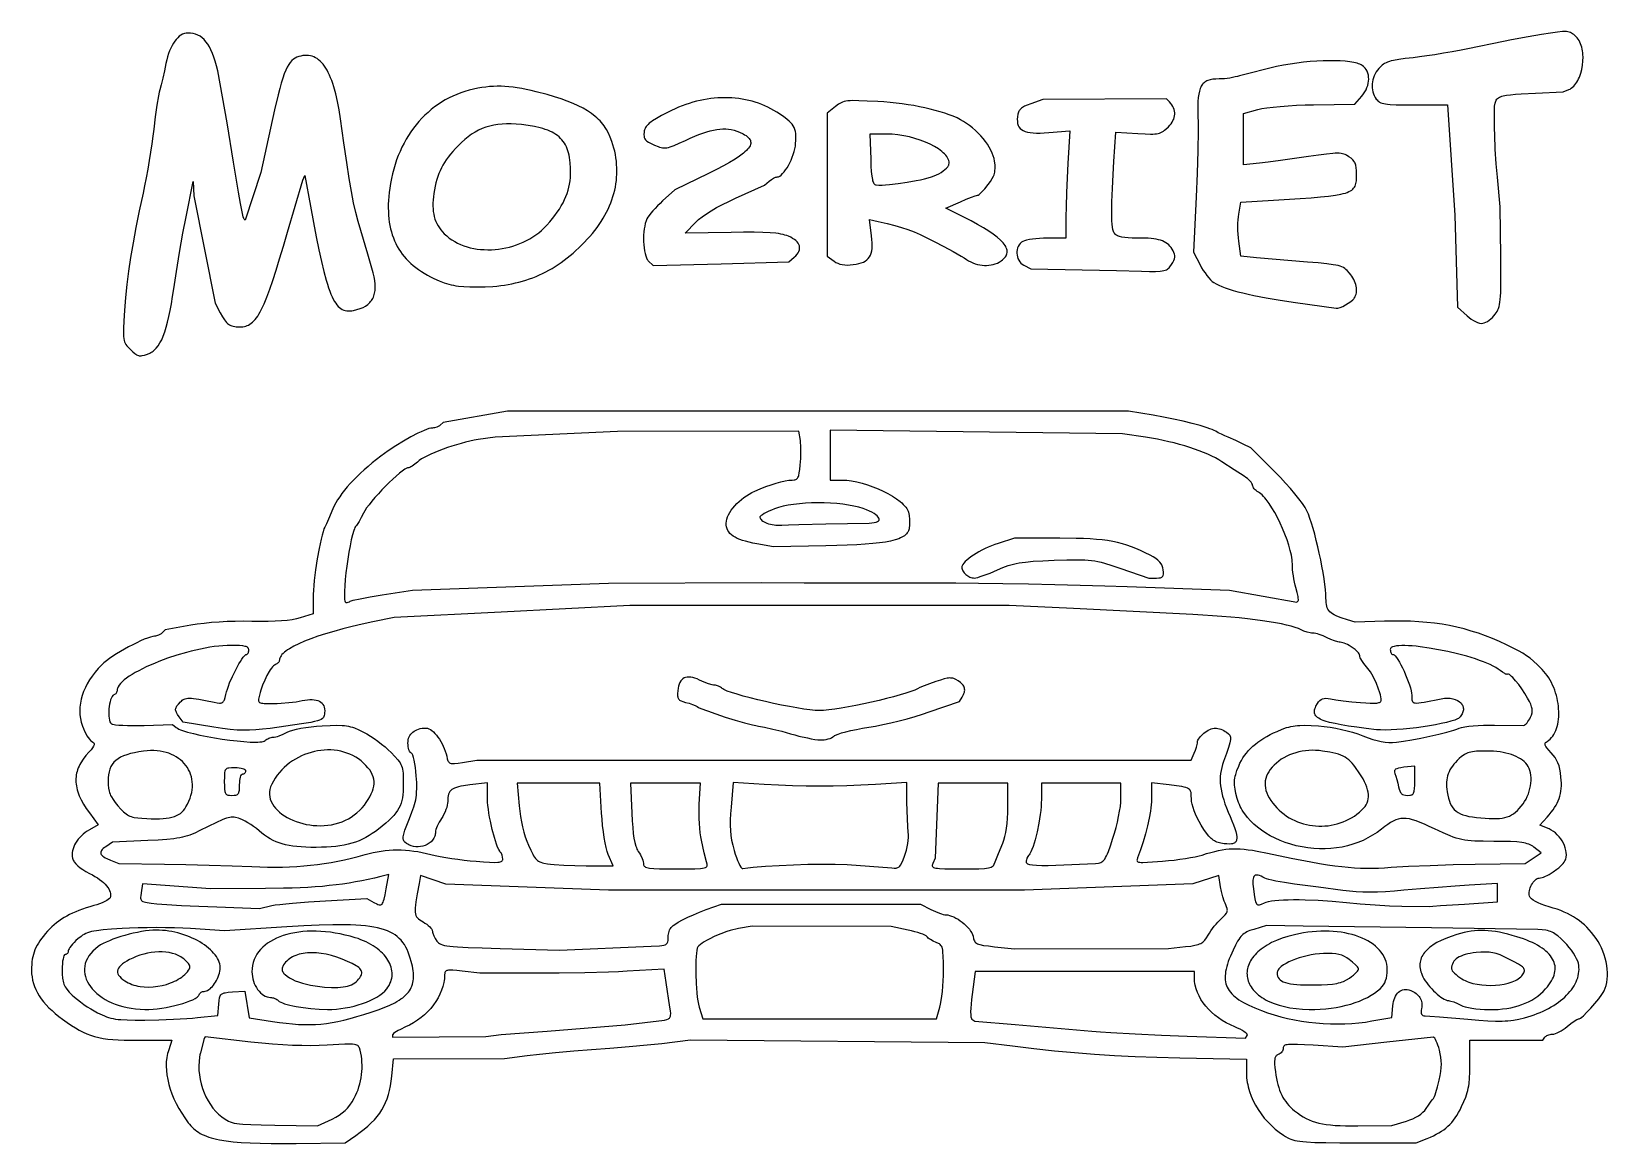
# Model space of a CAD drawing. Header units: millimetres. Extents: x 2.32 to 7.69, y 2.99 to 6.78.
import ezdxf

# ---------------------------------------------------------------- set-up
doc = ezdxf.new("R2010")
doc.units = ezdxf.units.MM
doc.header["$MEASUREMENT"] = 0

msp = doc.modelspace()

# ---------------------------------------------------------------- linework, layer by layer
at = {"flags": 128}
for points in [[(2.717473, 5.678199), (2.725672, 5.681663), (2.729594, 5.683798), (2.733401, 5.686212), (2.737098, 5.688915), (2.740686, 5.691913), (2.747554, 5.698833), (2.754031, 5.707036), (2.760145, 5.716591), (2.765921, 5.727563), (2.771387, 5.740018), (2.776569, 5.754024), (2.781495, 5.769646), (2.78619, 5.78695), (2.790681, 5.806005), (2.794996, 5.826874), (2.799161, 5.849626), (2.803202, 5.874326), (2.807147, 5.901042), (2.815876, 5.959029), (2.826634, 6.024512), (2.838057, 6.089457), (2.848779, 6.145833), (2.872815, 6.265625), (2.875, 6.216856), (2.948406, 5.852187), (2.96524, 5.819323), (2.972533, 5.805824), (2.979369, 5.795005), (2.982735, 5.790514), (2.986129, 5.78659), (2.989599, 5.783199), (2.993191, 5.780306), (2.996954, 5.777877), (3.000934, 5.775879), (3.005179, 5.774275), (3.009737, 5.773033), (3.014654, 5.772118), (3.019979, 5.771496), (3.032038, 5.770993), (3.037409, 5.771121), (3.042609, 5.771591), (3.047653, 5.772432), (3.052556, 5.773675), (3.057334, 5.77535), (3.062001, 5.777486), (3.066573, 5.780115), (3.071065, 5.783265), (3.075491, 5.786968), (3.079867, 5.791253), (3.084209, 5.79615), (3.08853, 5.80169), (3.092847, 5.807902), (3.097174, 5.814817), (3.101526, 5.822465), (3.10592, 5.830875), (3.114888, 5.850105), (3.1242, 5.872748), (3.133977, 5.899043), (3.144339, 5.929233), (3.155407, 5.963558), (3.167303, 6.002259), (3.180146, 6.045576), (3.194059, 6.09375), (3.246523, 6.270833), (3.252837, 6.286458), (3.27196, 6.182292), (3.282303, 6.126844), (3.291972, 6.077085), (3.301078, 6.032747), (3.309732, 5.993558), (3.318045, 5.959251), (3.326129, 5.929556), (3.33012, 5.916354), (3.334096, 5.904204), (3.33807, 5.893072), (3.342056, 5.882924), (3.346069, 5.873728), (3.350122, 5.865449), (3.354229, 5.858053), (3.358404, 5.851508), (3.36266, 5.845779), (3.367013, 5.840832), (3.371476, 5.836634), (3.376062, 5.833152), (3.380786, 5.830351), (3.385661, 5.828199), (3.390702, 5.82666), (3.395923, 5.825703), (3.401336, 5.825292), (3.406957, 5.825394), (3.412799, 5.825976), (3.418876, 5.827004), (3.430711, 5.829798), (3.441499, 5.833243), (3.451244, 5.837347), (3.459952, 5.842121), (3.467628, 5.847574), (3.47108, 5.850559), (3.474276, 5.853717), (3.477217, 5.85705), (3.479902, 5.860559), (3.482334, 5.864246), (3.484512, 5.86811), (3.486437, 5.872155), (3.488109, 5.87638), (3.490699, 5.885378), (3.492288, 5.895114), (3.49288, 5.905599), (3.49248, 5.916841), (3.491094, 5.92885), (3.488726, 5.941637), (3.485381, 5.955212), (3.467467, 6.018061), (3.443647, 6.098958), (3.434724, 6.129993), (3.426783, 6.160756), (3.419372, 6.19374), (3.412035, 6.231435), (3.404318, 6.276334), (3.395768, 6.330928), (3.38593, 6.397708), (3.37435, 6.479167), (3.36957, 6.509961), (3.364224, 6.538347), (3.358306, 6.564335), (3.351807, 6.587935), (3.348339, 6.598842), (3.344723, 6.609155), (3.340959, 6.618876), (3.337045, 6.628006), (3.332982, 6.636546), (3.328768, 6.644497), (3.324402, 6.651861), (3.319883, 6.658639), (3.315211, 6.664831), (3.310385, 6.67044), (3.305403, 6.675466), (3.300266, 6.67991), (3.294971, 6.683774), (3.289519, 6.687059), (3.283909, 6.689767), (3.278139, 6.691897), (3.272209, 6.693452), (3.266117, 6.694433), (3.259864, 6.694841), (3.253447, 6.694678), (3.246867, 6.693943), (3.240123, 6.692639), (3.233213, 6.690767), (3.226137, 6.688328), (3.220026, 6.685531), (3.21425, 6.681823), (3.208751, 6.677051), (3.20347, 6.67106), (3.198351, 6.663695), (3.193334, 6.654802), (3.188363, 6.644225), (3.183378, 6.63181), (3.178323, 6.617402), (3.17314, 6.600847), (3.16777, 6.58199), (3.162156, 6.560677), (3.149962, 6.510061), (3.136097, 6.447761), (3.103398, 6.296875), (3.049932, 6.134095), (3.046187, 6.137841), (3.045209, 6.140036), (3.043823, 6.145028), (3.039886, 6.163098), (3.034483, 6.191436), (3.027719, 6.229428), (3.01054, 6.331917), (2.989203, 6.465651), (2.957087, 6.642734), (2.952785, 6.659377), (2.948321, 6.674729), (2.943669, 6.688817), (2.938807, 6.701674), (2.933709, 6.713329), (2.928352, 6.723812), (2.922712, 6.733153), (2.916765, 6.741383), (2.910487, 6.748532), (2.903854, 6.75463), (2.896842, 6.759707), (2.889427, 6.763793), (2.881585, 6.766918), (2.873292, 6.769113), (2.864524, 6.770408), (2.855257, 6.770833), (2.849111, 6.770375), (2.843084, 6.769013), (2.837195, 6.766772), (2.831459, 6.763673), (2.825892, 6.759739), (2.820511, 6.754992), (2.815331, 6.749454), (2.81037, 6.743148), (2.805642, 6.736097), (2.801166, 6.728322), (2.796956, 6.719847), (2.79303, 6.710693), (2.789402, 6.700883), (2.786091, 6.69044), (2.783111, 6.679385), (2.780479, 6.667741), (2.775107, 6.642613), (2.76935, 6.61734), (2.763898, 6.594864), (2.759441, 6.578125), (2.757392, 6.569733), (2.75503, 6.557817), (2.749703, 6.525623), (2.744131, 6.485969), (2.738985, 6.443279), (2.736181, 6.420159), (2.732578, 6.394126), (2.728324, 6.366069), (2.723571, 6.336876), (2.718467, 6.307438), (2.713161, 6.278642), (2.707803, 6.251378), (2.702543, 6.226534), (2.68948, 6.165902), (2.678118, 6.109682), (2.668348, 6.057186), (2.660063, 6.007726), (2.653154, 5.960613), (2.647512, 5.915158), (2.64303, 5.870674), (2.639598, 5.826471), (2.637384, 5.791997), (2.636069, 5.765584), (2.635816, 5.754941), (2.63587, 5.74576), (2.636257, 5.737859), (2.637006, 5.731053), (2.638144, 5.725158), (2.639697, 5.719989), (2.641694, 5.715364), (2.644161, 5.711097), (2.647126, 5.707005), (2.650616, 5.702904), (2.659282, 5.693938), (2.667399, 5.686112), (2.6744, 5.680196), (2.677618, 5.677918), (2.680722, 5.676073), (2.683765, 5.674646), (2.686803, 5.673624), (2.68989, 5.67299), (2.693081, 5.67273), (2.696431, 5.67283), (2.699994, 5.673274), (2.707978, 5.675136), (2.717473, 5.678199)], [(7.262826, 5.783241), (7.267578, 5.784458), (7.272831, 5.786696), (7.278412, 5.789827), (7.284147, 5.793724), (7.289863, 5.798258), (7.295385, 5.803302), (7.300542, 5.808729), (7.305157, 5.814409), (7.308516, 5.819131), (7.311489, 5.823868), (7.314097, 5.828835), (7.31636, 5.834243), (7.318297, 5.840305), (7.319931, 5.847235), (7.321281, 5.855246), (7.322368, 5.864549), (7.323212, 5.875358), (7.323834, 5.887887), (7.324491, 5.918951), (7.324504, 5.959446), (7.324036, 6.011073), (7.322125, 6.179787), (7.312373, 6.279997), (7.308565, 6.325673), (7.305407, 6.375957), (7.303226, 6.424749), (7.302605, 6.446679), (7.302352, 6.465947), (7.302109, 6.498568), (7.302268, 6.511564), (7.302948, 6.52259), (7.304398, 6.531822), (7.30549, 6.535822), (7.306869, 6.53944), (7.308565, 6.542699), (7.31061, 6.545621), (7.313035, 6.548229), (7.315872, 6.550544), (7.319151, 6.55259), (7.322904, 6.554388), (7.327163, 6.55596), (7.331957, 6.557329), (7.343281, 6.559548), (7.357125, 6.561221), (7.37374, 6.562527), (7.393375, 6.563645), (7.442708, 6.566029), (7.536458, 6.570736), (7.555073, 6.578297), (7.559704, 6.580504), (7.564133, 6.583263), (7.568356, 6.586538), (7.572367, 6.590299), (7.576164, 6.594511), (7.57974, 6.599141), (7.583091, 6.604157), (7.586212, 6.609526), (7.5891, 6.615215), (7.591749, 6.62119), (7.594155, 6.627418), (7.596312, 6.633867), (7.599865, 6.647296), (7.602371, 6.661211), (7.603793, 6.675349), (7.604094, 6.689446), (7.603812, 6.696397), (7.603236, 6.703238), (7.602362, 6.709938), (7.601184, 6.716461), (7.599698, 6.722777), (7.5979, 6.728852), (7.595785, 6.734652), (7.593347, 6.740145), (7.590583, 6.745298), (7.587488, 6.750078), (7.584058, 6.754451), (7.580287, 6.758386), (7.572287, 6.765612), (7.568619, 6.768486), (7.564958, 6.77088), (7.561144, 6.772805), (7.557016, 6.774273), (7.552413, 6.775293), (7.547175, 6.775875), (7.54114, 6.776032), (7.534148, 6.775772), (7.51665, 6.774047), (7.493396, 6.770785), (7.463099, 6.766069), (7.417006, 6.758197), (7.360482, 6.747667), (7.300689, 6.735855), (7.244792, 6.724136), (7.217768, 6.718474), (7.188859, 6.712802), (7.158961, 6.707273), (7.128971, 6.702037), (7.099787, 6.697248), (7.072306, 6.693057), (7.047425, 6.689616), (7.026042, 6.687077), (6.998608, 6.684004), (6.976444, 6.681008), (6.958742, 6.677836), (6.951312, 6.676106), (6.944694, 6.674237), (6.938786, 6.672198), (6.933489, 6.669958), (6.928701, 6.667485), (6.92432, 6.664747), (6.920247, 6.661713), (6.916378, 6.658352), (6.908854, 6.65052), (6.904116, 6.644662), (6.899921, 6.638524), (6.896275, 6.632145), (6.893179, 6.625568), (6.890638, 6.618834), (6.888655, 6.611984), (6.887233, 6.605061), (6.886375, 6.598105), (6.886086, 6.591158), (6.886369, 6.584261), (6.887226, 6.577456), (6.888662, 6.570785), (6.89068, 6.564288), (6.893283, 6.558008), (6.896474, 6.551985), (6.900258, 6.546262), (6.902762, 6.543083), (6.905424, 6.540252), (6.908368, 6.537749), (6.911718, 6.535556), (6.915598, 6.533653), (6.920131, 6.532022), (6.925441, 6.530642), (6.931652, 6.529496), (6.938888, 6.528563), (6.947273, 6.527825), (6.967981, 6.526857), (6.994768, 6.526438), (7.028624, 6.526415), (7.142148, 6.526788), (7.16776, 6.151042), (7.177004, 5.838542), (7.209144, 5.809283), (7.21628, 5.803226), (7.223626, 5.797808), (7.231017, 5.793111), (7.238285, 5.789214), (7.245267, 5.786198), (7.251795, 5.784143), (7.257703, 5.783131), (7.262826, 5.783241)], [(6.763706, 5.834629), (6.766296, 5.834559), (6.769463, 5.835008), (6.777179, 5.837272), (6.786152, 5.841034), (6.795681, 5.845906), (6.805067, 5.851501), (6.81361, 5.857431), (6.820608, 5.863309), (6.823309, 5.866107), (6.825361, 5.868747), (6.82785, 5.873001), (6.829844, 5.877543), (6.831349, 5.882342), (6.832371, 5.887367), (6.832916, 5.892587), (6.832989, 5.897971), (6.832598, 5.90349), (6.831747, 5.909111), (6.830442, 5.914805), (6.828689, 5.92054), (6.826495, 5.926285), (6.823864, 5.932011), (6.820804, 5.937685), (6.817319, 5.943278), (6.813415, 5.948758), (6.809099, 5.954096), (6.801008, 5.96289), (6.796998, 5.966563), (6.792788, 5.969811), (6.788211, 5.972678), (6.7831, 5.975207), (6.777289, 5.977442), (6.770609, 5.979427), (6.762894, 5.981206), (6.753977, 5.982822), (6.731868, 5.985741), (6.702944, 5.988534), (6.66587, 5.99155), (6.493077, 6.006262), (6.439279, 6.011693), (6.432232, 6.062936), (6.430957, 6.074065), (6.430041, 6.086062), (6.429483, 6.098548), (6.429285, 6.111146), (6.429447, 6.123478), (6.429969, 6.135166), (6.430852, 6.145832), (6.432097, 6.155097), (6.43901, 6.196015), (6.550234, 6.20249), (6.641602, 6.208029), (6.678799, 6.210618), (6.710849, 6.213248), (6.738134, 6.21604), (6.761038, 6.219116), (6.779943, 6.222597), (6.788016, 6.224528), (6.795233, 6.226605), (6.801642, 6.228844), (6.80729, 6.23126), (6.812226, 6.233869), (6.816497, 6.236684), (6.820151, 6.239723), (6.823237, 6.242999), (6.825801, 6.246528), (6.827893, 6.250325), (6.829559, 6.254405), (6.830847, 6.258784), (6.831806, 6.263476), (6.832484, 6.268497), (6.833185, 6.279585), (6.833333, 6.292171), (6.833052, 6.303268), (6.832135, 6.312779), (6.830476, 6.320944), (6.827964, 6.328001), (6.826355, 6.331189), (6.824493, 6.33419), (6.819954, 6.339752), (6.814238, 6.344926), (6.807238, 6.349951), (6.798637, 6.35512), (6.79441, 6.357156), (6.790027, 6.358828), (6.785334, 6.360136), (6.780176, 6.361083), (6.774401, 6.361668), (6.767854, 6.361894), (6.760381, 6.36176), (6.751828, 6.361267), (6.730867, 6.359213), (6.703741, 6.355737), (6.669217, 6.350849), (6.574105, 6.337579), (6.53267, 6.332119), (6.502604, 6.328424), (6.447917, 6.322199), (6.447917, 6.497527), (6.497396, 6.511166), (6.510195, 6.513947), (6.527662, 6.516619), (6.549021, 6.519118), (6.573494, 6.521382), (6.600303, 6.523344), (6.628671, 6.524943), (6.65782, 6.526112), (6.686972, 6.526789), (6.827069, 6.528772), (6.851035, 6.556634), (6.856484, 6.563504), (6.861215, 6.570575), (6.865229, 6.577793), (6.868523, 6.585106), (6.871098, 6.59246), (6.872954, 6.599802), (6.87409, 6.607078), (6.874506, 6.614237), (6.874201, 6.621224), (6.873174, 6.627986), (6.871427, 6.634471), (6.868957, 6.640625), (6.865764, 6.646394), (6.861849, 6.651727), (6.857211, 6.656569), (6.851849, 6.660868), (6.84848, 6.662943), (6.844523, 6.664875), (6.84, 6.666661), (6.834931, 6.668304), (6.823249, 6.671159), (6.809651, 6.67344), (6.794315, 6.675152), (6.777414, 6.676295), (6.759125, 6.676873), (6.739624, 6.676888), (6.719086, 6.676341), (6.697687, 6.675236), (6.675602, 6.673574), (6.653007, 6.671359), (6.630079, 6.668591), (6.606991, 6.665275), (6.58392, 6.661411), (6.561042, 6.657003), (6.434218, 6.625753), (6.427524, 6.623509), (6.419725, 6.621416), (6.411104, 6.619519), (6.401942, 6.617864), (6.39252, 6.616498), (6.383122, 6.615465), (6.374028, 6.614811), (6.36552, 6.614583), (6.354313, 6.614302), (6.344226, 6.613402), (6.33521, 6.611797), (6.327216, 6.609402), (6.323587, 6.607882), (6.320196, 6.606132), (6.317035, 6.604143), (6.3141, 6.601902), (6.311384, 6.5994), (6.308881, 6.596626), (6.306585, 6.593569), (6.304489, 6.590218), (6.302589, 6.586564), (6.300877, 6.582594), (6.297994, 6.573668), (6.295793, 6.563355), (6.294225, 6.551569), (6.293241, 6.538225), (6.292792, 6.523238), (6.29283, 6.506523), (6.293306, 6.487993), (6.293733, 6.466695), (6.293776, 6.43942), (6.292812, 6.371442), (6.290611, 6.293073), (6.287365, 6.213325), (6.278391, 6.025608), (6.300788, 5.981706), (6.305783, 5.972562), (6.311403, 5.963403), (6.317455, 5.954474), (6.323749, 5.94602), (6.330092, 5.938288), (6.336292, 5.931522), (6.34216, 5.925968), (6.347502, 5.921872), (6.35508, 5.917368), (6.364034, 5.912882), (6.374348, 5.908418), (6.386006, 5.90398), (6.398991, 5.899571), (6.41329, 5.895196), (6.428885, 5.890858), (6.445762, 5.886561), (6.463903, 5.882309), (6.483294, 5.878106), (6.525762, 5.869862), (6.573039, 5.861858), (6.625, 5.854127), (6.763706, 5.834629)], [(3.838542, 5.906852), (3.866496, 5.907291), (3.893585, 5.908861), (3.906818, 5.910076), (3.919851, 5.91158), (3.932688, 5.913376), (3.945334, 5.915465), (3.957795, 5.91785), (3.970076, 5.920532), (3.982183, 5.923515), (3.99412, 5.9268), (4.005892, 5.93039), (4.017505, 5.934286), (4.028964, 5.93849), (4.040274, 5.943006), (4.05144, 5.947834), (4.062468, 5.952978), (4.073363, 5.958439), (4.084129, 5.964219), (4.094772, 5.970321), (4.105298, 5.976747), (4.115711, 5.983499), (4.126016, 5.990579), (4.13622, 5.997989), (4.146326, 6.005731), (4.156341, 6.013808), (4.166268, 6.022222), (4.176114, 6.030974), (4.185884, 6.040068), (4.205216, 6.059287), (4.214552, 6.069213), (4.223478, 6.079206), (4.231993, 6.089263), (4.240097, 6.099384), (4.24779, 6.109566), (4.255071, 6.119809), (4.261939, 6.13011), (4.268395, 6.140469), (4.274437, 6.150883), (4.280066, 6.161351), (4.285282, 6.171871), (4.290082, 6.182442), (4.294468, 6.193063), (4.298439, 6.203732), (4.301994, 6.214447), (4.305132, 6.225206), (4.307855, 6.236009), (4.31016, 6.246854), (4.312048, 6.257738), (4.313518, 6.268661), (4.314571, 6.279621), (4.315204, 6.290617), (4.315419, 6.301647), (4.315214, 6.312709), (4.314589, 6.323802), (4.313544, 6.334924), (4.312078, 6.346074), (4.310191, 6.35725), (4.307883, 6.36845), (4.305152, 6.379674), (4.302, 6.39092), (4.298424, 6.402185), (4.29307, 6.416566), (4.286908, 6.430129), (4.279871, 6.442922), (4.276003, 6.449046), (4.271892, 6.454995), (4.267528, 6.460776), (4.262903, 6.466396), (4.258009, 6.471859), (4.252837, 6.477173), (4.247379, 6.482343), (4.241627, 6.487376), (4.229205, 6.497053), (4.215504, 6.506252), (4.200457, 6.515023), (4.183995, 6.523414), (4.166053, 6.531474), (4.146562, 6.539251), (4.125456, 6.546794), (4.102666, 6.554152), (4.078125, 6.561374), (4.040634, 6.571411), (4.023374, 6.575586), (4.006974, 6.579211), (3.991338, 6.582295), (3.97637, 6.584847), (3.961971, 6.586874), (3.948047, 6.588387), (3.934499, 6.589395), (3.921231, 6.589905), (3.908145, 6.589927), (3.895146, 6.589471), (3.882137, 6.588544), (3.869019, 6.587155), (3.855698, 6.585314), (3.842075, 6.58303), (3.827226, 6.580019), (3.81265, 6.576426), (3.798357, 6.57226), (3.784353, 6.56753), (3.770648, 6.562245), (3.757248, 6.556415), (3.744162, 6.550047), (3.731398, 6.543151), (3.718963, 6.535736), (3.706865, 6.527811), (3.695113, 6.519385), (3.683714, 6.510467), (3.672676, 6.501066), (3.662007, 6.491191), (3.651715, 6.48085), (3.641808, 6.470053), (3.632294, 6.458809), (3.62318, 6.447127), (3.614475, 6.435015), (3.606187, 6.422483), (3.598323, 6.40954), (3.590891, 6.396194), (3.5839, 6.382455), (3.577356, 6.368331), (3.571269, 6.353832), (3.565646, 6.338967), (3.560494, 6.323744), (3.555823, 6.308172), (3.551639, 6.292261), (3.54795, 6.27602), (3.544765, 6.259457), (3.542092, 6.242581), (3.540293, 6.22861), (3.538904, 6.214943), (3.537925, 6.201578), (3.537358, 6.188514), (3.537203, 6.175749), (3.537462, 6.163279), (3.538135, 6.151104), (3.539224, 6.139221), (3.54073, 6.127627), (3.542653, 6.116322), (3.544995, 6.105302), (3.547757, 6.094566), (3.550939, 6.084112), (3.554543, 6.073937), (3.55857, 6.064039), (3.563021, 6.054417), (3.567897, 6.045068), (3.573198, 6.035991), (3.578926, 6.027182), (3.585083, 6.018641), (3.591668, 6.010364), (3.598683, 6.00235), (3.606129, 5.994597), (3.614008, 5.987103), (3.622319, 5.979865), (3.631064, 5.972882), (3.640244, 5.966152), (3.649861, 5.959671), (3.659914, 5.953439), (3.670406, 5.947453), (3.681337, 5.941711), (3.692708, 5.936212), (3.710964, 5.928089), (3.727585, 5.921566), (3.743385, 5.916479), (3.751231, 5.914423), (3.759177, 5.912664), (3.767325, 5.911182), (3.775775, 5.909958), (3.793993, 5.908196), (3.814644, 5.907215), (3.838542, 5.906852)], [(4.669795, 5.985978), (4.901042, 5.992349), (4.919271, 6.008206), (4.924468, 6.013123), (4.928786, 6.018054), (4.932229, 6.022983), (4.934801, 6.027893), (4.936508, 6.032768), (4.937352, 6.037593), (4.93734, 6.042351), (4.936476, 6.047025), (4.934764, 6.0516), (4.932208, 6.056059), (4.928813, 6.060386), (4.924585, 6.064565), (4.919526, 6.06858), (4.913642, 6.072414), (4.906937, 6.076051), (4.899416, 6.079476), (4.893684, 6.081687), (4.88754, 6.083683), (4.880887, 6.08547), (4.87363, 6.087054), (4.865675, 6.088442), (4.856924, 6.089639), (4.836658, 6.09149), (4.81207, 6.092658), (4.782396, 6.093194), (4.746874, 6.093149), (4.70474, 6.092576), (4.54815, 6.089763), (4.583971, 6.12718), (4.588493, 6.131646), (4.593651, 6.136265), (4.605777, 6.145909), (4.620149, 6.155992), (4.63657, 6.166393), (4.654839, 6.176992), (4.674758, 6.187668), (4.696128, 6.198301), (4.71875, 6.208771), (4.817708, 6.252945), (4.834154, 6.267097), (4.841347, 6.272593), (4.848776, 6.277093), (4.855566, 6.280133), (4.858447, 6.280961), (4.86084, 6.28125), (4.862947, 6.281445), (4.865134, 6.282018), (4.869715, 6.284237), (4.874513, 6.287777), (4.879454, 6.292509), (4.884468, 6.298303), (4.889482, 6.30503), (4.894426, 6.31256), (4.899227, 6.320764), (4.903814, 6.329512), (4.908115, 6.338676), (4.912058, 6.348124), (4.915572, 6.357729), (4.918585, 6.367361), (4.921026, 6.37689), (4.922821, 6.386187), (4.923901, 6.395122), (4.924553, 6.404864), (4.924837, 6.413772), (4.924699, 6.421935), (4.924084, 6.429446), (4.922935, 6.436396), (4.9212, 6.442875), (4.918821, 6.448976), (4.915744, 6.454789), (4.911914, 6.460406), (4.907275, 6.465919), (4.901772, 6.471417), (4.895351, 6.476993), (4.887956, 6.482739), (4.879532, 6.488744), (4.859375, 6.501902), (4.849521, 6.507831), (4.839471, 6.513379), (4.829233, 6.518543), (4.818816, 6.523325), (4.808229, 6.527724), (4.79748, 6.531741), (4.786579, 6.535375), (4.775532, 6.538627), (4.76435, 6.541496), (4.753041, 6.543982), (4.741614, 6.546086), (4.730077, 6.547807), (4.718438, 6.549146), (4.706707, 6.550102), (4.694892, 6.550675), (4.683002, 6.550866), (4.671046, 6.550674), (4.659031, 6.5501), (4.646967, 6.549143), (4.634863, 6.547803), (4.622726, 6.546081), (4.610566, 6.543976), (4.598391, 6.541489), (4.586211, 6.538619), (4.574033, 6.535366), (4.561866, 6.531731), (4.549718, 6.527713), (4.5376, 6.523313), (4.525518, 6.51853), (4.513483, 6.513364), (4.501502, 6.507816), (4.489583, 6.501885), (4.467667, 6.490357), (4.450017, 6.480451), (4.436176, 6.471787), (4.430542, 6.467801), (4.425688, 6.463982), (4.421559, 6.460282), (4.418097, 6.456654), (4.415245, 6.453049), (4.412946, 6.449421), (4.411143, 6.44572), (4.409779, 6.4419), (4.408797, 6.437913), (4.40814, 6.433711), (4.40751, 6.425607), (4.407868, 6.4188), (4.408485, 6.415798), (4.409431, 6.413017), (4.410733, 6.410424), (4.412418, 6.407983), (4.414512, 6.405662), (4.417044, 6.403424), (4.423529, 6.399066), (4.43209, 6.394634), (4.442945, 6.389855), (4.455372, 6.384868), (4.460773, 6.382987), (4.465818, 6.381542), (4.470646, 6.380554), (4.475397, 6.380044), (4.480208, 6.380032), (4.485219, 6.38054), (4.49057, 6.381588), (4.496399, 6.383197), (4.510047, 6.388184), (4.527278, 6.395665), (4.549203, 6.40581), (4.565295, 6.413168), (4.580457, 6.419731), (4.594756, 6.425508), (4.608257, 6.430511), (4.621028, 6.43475), (4.633134, 6.438234), (4.644643, 6.440974), (4.655621, 6.44298), (4.666134, 6.444262), (4.67625, 6.44483), (4.686034, 6.444695), (4.695553, 6.443867), (4.704874, 6.442356), (4.714063, 6.440171), (4.723187, 6.437324), (4.732313, 6.433825), (4.744841, 6.428012), (4.750209, 6.425036), (4.754974, 6.422005), (4.759133, 6.418916), (4.762682, 6.415762), (4.765615, 6.412537), (4.76793, 6.409237), (4.769622, 6.405856), (4.770687, 6.402388), (4.771121, 6.398829), (4.770921, 6.395172), (4.770081, 6.391413), (4.768598, 6.387546), (4.766468, 6.383565), (4.763687, 6.379465), (4.760251, 6.37524), (4.756155, 6.370886), (4.751396, 6.366397), (4.74597, 6.361767), (4.733099, 6.352063), (4.71751, 6.341732), (4.699171, 6.33073), (4.678049, 6.319014), (4.654112, 6.30654), (4.627327, 6.293264), (4.512644, 6.237627), (4.470786, 6.199543), (4.462146, 6.191428), (4.453639, 6.18296), (4.445482, 6.174388), (4.437893, 6.165962), (4.431091, 6.157931), (4.425295, 6.150545), (4.420721, 6.144053), (4.417589, 6.138706), (4.414599, 6.131619), (4.412076, 6.12343), (4.410015, 6.114322), (4.408409, 6.104477), (4.407252, 6.09408), (4.406538, 6.083315), (4.40626, 6.072364), (4.406414, 6.061411), (4.406991, 6.050641), (4.407987, 6.040236), (4.409395, 6.030379), (4.411209, 6.021255), (4.413422, 6.013048), (4.416029, 6.005939), (4.419024, 6.000114), (4.420664, 5.99774), (4.422399, 5.995756), (4.438548, 5.979607), (4.669795, 5.985978)], [(6.101322, 5.960618), (6.128191, 5.960016), (6.149075, 5.959968), (6.164955, 5.960694), (6.171326, 5.961416), (6.176812, 5.962415), (6.181539, 5.963718), (6.185627, 5.965353), (6.1892, 5.967347), (6.19238, 5.969728), (6.19529, 5.972524), (6.198053, 5.975763), (6.203625, 5.983676), (6.207895, 5.990629), (6.211092, 5.996912), (6.213236, 6.002701), (6.214345, 6.008168), (6.214441, 6.013489), (6.213541, 6.018838), (6.211666, 6.024387), (6.208835, 6.030313), (6.205547, 6.03597), (6.201967, 6.041165), (6.198061, 6.045913), (6.193795, 6.050227), (6.189136, 6.05412), (6.18405, 6.057606), (6.178503, 6.060698), (6.17246, 6.06341), (6.165889, 6.065756), (6.158756, 6.06775), (6.151026, 6.069404), (6.142666, 6.070732), (6.133642, 6.071748), (6.12392, 6.072465), (6.102247, 6.073059), (6.06908, 6.073384), (6.055596, 6.073899), (6.043991, 6.074807), (6.034124, 6.076229), (6.025855, 6.078285), (6.022275, 6.079589), (6.019042, 6.081095), (6.016138, 6.08282), (6.013545, 6.084778), (6.011246, 6.086985), (6.009224, 6.089455), (6.00746, 6.092203), (6.005937, 6.095245), (6.003543, 6.102267), (6.001902, 6.110643), (6.000874, 6.120491), (6.000317, 6.131931), (6.000054, 6.160069), (6.000597, 6.196804), (6.002036, 6.241895), (6.004151, 6.289625), (6.006724, 6.334279), (6.013341, 6.434183), (6.089161, 6.429318), (6.112991, 6.427918), (6.131721, 6.427294), (6.139484, 6.42734), (6.146343, 6.427661), (6.152423, 6.428285), (6.157848, 6.429238), (6.162741, 6.430547), (6.167227, 6.432241), (6.171428, 6.434345), (6.17547, 6.436888), (6.179475, 6.439896), (6.183568, 6.443396), (6.192513, 6.451983), (6.19736, 6.457169), (6.201593, 6.462413), (6.205212, 6.467706), (6.208216, 6.473037), (6.210604, 6.478397), (6.212377, 6.483775), (6.213533, 6.489163), (6.214072, 6.49455), (6.213995, 6.499927), (6.2133, 6.505284), (6.211987, 6.510611), (6.210056, 6.515898), (6.207507, 6.521137), (6.204338, 6.526316), (6.200549, 6.531426), (6.196141, 6.536458), (6.186289, 6.546875), (5.765625, 6.544355), (5.723958, 6.52999), (5.712436, 6.525742), (5.703054, 6.521585), (5.695583, 6.517296), (5.692492, 6.515032), (5.689794, 6.512653), (5.68746, 6.510129), (5.685461, 6.507433), (5.683769, 6.504537), (5.682355, 6.501414), (5.680247, 6.494375), (5.67891, 6.486092), (5.67828, 6.477619), (5.678446, 6.469915), (5.679446, 6.46296), (5.681316, 6.456737), (5.684096, 6.451225), (5.687822, 6.446405), (5.692533, 6.442259), (5.698265, 6.438767), (5.705058, 6.435911), (5.712948, 6.43367), (5.721973, 6.432026), (5.732172, 6.430959), (5.743581, 6.430452), (5.756239, 6.430484), (5.770183, 6.431036), (5.785451, 6.432089), (5.85736, 6.437942), (5.850555, 6.326726), (5.847913, 6.277917), (5.845749, 6.227236), (5.844287, 6.180672), (5.84375, 6.144213), (5.84375, 6.072917), (5.780565, 6.072917), (5.767461, 6.072697), (5.754442, 6.072066), (5.741848, 6.071069), (5.730022, 6.069749), (5.719306, 6.068152), (5.710041, 6.06632), (5.702569, 6.0643), (5.697232, 6.062134), (5.692184, 6.058849), (5.687856, 6.054853), (5.684244, 6.050247), (5.681343, 6.045131), (5.679149, 6.039608), (5.677658, 6.033779), (5.676866, 6.027744), (5.67677, 6.021606), (5.677364, 6.015466), (5.678645, 6.009426), (5.680608, 6.003585), (5.68325, 5.998047), (5.686566, 5.992912), (5.690553, 5.988282), (5.695206, 5.984258), (5.700521, 5.980941), (5.723958, 5.968779), (6.015625, 5.962903), (6.101322, 5.960618)], [(5.119426, 5.982995), (5.129571, 5.984523), (5.138752, 5.986456), (5.146998, 5.988838), (5.154338, 5.991715), (5.160801, 5.995131), (5.166415, 5.999131), (5.171209, 6.00376), (5.175213, 6.009062), (5.178453, 6.015084), (5.18096, 6.021869), (5.182761, 6.029463), (5.183887, 6.03791), (5.184364, 6.047255), (5.184223, 6.057543), (5.183491, 6.068819), (5.182197, 6.081128), (5.175485, 6.136215), (5.20493, 6.129563), (5.235232, 6.122502), (5.261445, 6.115841), (5.284685, 6.109182), (5.306072, 6.102129), (5.326724, 6.094287), (5.347758, 6.085259), (5.370293, 6.074648), (5.395446, 6.06206), (5.428397, 6.044803), (5.460075, 6.027468), (5.486879, 6.012071), (5.497328, 6.005729), (5.505208, 6.000627), (5.512358, 5.996106), (5.519718, 5.99214), (5.52725, 5.988731), (5.534915, 5.98588), (5.542675, 5.983589), (5.550491, 5.98186), (5.558324, 5.980694), (5.566137, 5.980092), (5.573891, 5.980057), (5.581546, 5.98059), (5.589066, 5.981692), (5.596411, 5.983365), (5.603543, 5.98561), (5.610423, 5.98843), (5.617013, 5.991825), (5.623275, 5.995797), (5.627638, 5.999067), (5.631482, 6.002404), (5.634805, 6.00581), (5.637607, 6.009287), (5.639884, 6.012838), (5.641635, 6.016465), (5.642858, 6.02017), (5.643551, 6.023955), (5.643712, 6.027823), (5.64334, 6.031776), (5.642433, 6.035815), (5.640988, 6.039944), (5.639003, 6.044164), (5.636478, 6.048478), (5.633409, 6.052887), (5.629795, 6.057395), (5.625635, 6.062003), (5.620926, 6.066713), (5.609854, 6.076449), (5.596564, 6.086622), (5.581042, 6.097249), (5.563272, 6.108348), (5.543239, 6.119936), (5.520928, 6.132031), (5.496324, 6.144651), (5.435356, 6.17516), (5.484627, 6.196955), (5.504434, 6.205418), (5.52194, 6.212348), (5.535248, 6.21703), (5.539735, 6.218305), (5.542461, 6.21875), (5.544751, 6.219497), (5.547989, 6.221639), (5.552025, 6.225024), (5.55671, 6.229504), (5.567429, 6.241144), (5.578946, 6.255359), (5.586763, 6.266053), (5.59288, 6.275608), (5.597428, 6.284484), (5.599154, 6.288811), (5.600535, 6.293142), (5.601588, 6.297534), (5.602329, 6.302044), (5.602939, 6.311649), (5.602494, 6.32242), (5.601122, 6.334817), (5.599405, 6.343779), (5.596648, 6.353089), (5.592915, 6.36267), (5.588271, 6.372444), (5.58278, 6.382331), (5.576507, 6.392253), (5.569516, 6.402132), (5.561872, 6.411888), (5.55364, 6.421445), (5.544884, 6.430722), (5.535668, 6.439642), (5.526057, 6.448126), (5.516116, 6.456095), (5.505909, 6.463471), (5.495501, 6.470176), (5.484956, 6.476131), (5.473121, 6.48195), (5.46021, 6.487573), (5.446288, 6.492987), (5.431421, 6.498176), (5.415675, 6.503127), (5.399114, 6.507826), (5.381805, 6.512258), (5.363812, 6.516408), (5.345201, 6.520263), (5.326038, 6.523807), (5.306388, 6.527028), (5.286317, 6.52991), (5.265889, 6.532439), (5.245171, 6.534601), (5.224228, 6.536381), (5.203125, 6.537766), (5.167235, 6.53966), (5.139209, 6.540738), (5.117686, 6.540845), (5.108937, 6.540485), (5.101302, 6.539824), (5.094612, 6.538841), (5.088694, 6.537518), (5.08338, 6.535834), (5.078499, 6.53377), (5.073881, 6.531307), (5.069354, 6.528425), (5.059896, 6.521327), (5.03125, 6.498488), (5.03125, 6.011598), (5.054688, 5.994694), (5.060924, 5.990714), (5.067602, 5.98747), (5.074766, 5.984953), (5.08246, 5.983155), (5.090729, 5.982068), (5.099617, 5.981685), (5.109168, 5.981997), (5.119426, 5.982995)], [(4.076631, 6.116933), (4.086641, 6.128318), (4.095941, 6.139515), (4.10454, 6.150549), (4.112451, 6.161443), (4.119685, 6.172223), (4.126252, 6.18291), (4.132164, 6.193531), (4.137433, 6.204108), (4.142069, 6.214665), (4.146084, 6.225228), (4.149489, 6.235819), (4.152296, 6.246463), (4.154515, 6.257184), (4.156159, 6.268006), (4.157237, 6.278953), (4.157762, 6.290048), (4.157742, 6.310768), (4.15666, 6.329799), (4.1557, 6.338704), (4.154447, 6.347213), (4.152894, 6.355337), (4.151031, 6.363084), (4.148849, 6.370462), (4.146339, 6.377481), (4.143493, 6.38415), (4.140302, 6.390478), (4.136757, 6.396474), (4.132848, 6.402146), (4.128567, 6.407505), (4.123905, 6.412558), (4.118853, 6.417315), (4.113403, 6.421785), (4.107545, 6.425977), (4.10127, 6.4299), (4.094569, 6.433562), (4.087434, 6.436973), (4.079856, 6.440142), (4.071825, 6.443078), (4.063334, 6.44579), (4.054372, 6.448286), (4.035002, 6.452669), (4.013646, 6.456299), (3.990231, 6.459249), (3.972741, 6.460821), (3.956048, 6.461671), (3.940097, 6.461782), (3.924833, 6.461135), (3.910201, 6.459712), (3.896147, 6.457494), (3.882617, 6.454463), (3.869554, 6.450602), (3.856906, 6.445891), (3.844616, 6.440313), (3.832631, 6.433849), (3.820895, 6.426482), (3.809354, 6.418192), (3.797953, 6.408962), (3.786638, 6.398773), (3.775354, 6.387607), (3.76584, 6.377559), (3.757063, 6.36781), (3.748988, 6.358292), (3.74158, 6.34894), (3.734807, 6.339687), (3.728633, 6.330466), (3.723025, 6.321209), (3.717948, 6.311851), (3.713368, 6.302325), (3.709252, 6.292564), (3.705564, 6.2825), (3.702272, 6.272068), (3.69934, 6.261201), (3.696735, 6.249831), (3.694422, 6.237892), (3.692368, 6.225318), (3.690842, 6.213846), (3.689786, 6.202873), (3.689208, 6.192377), (3.689112, 6.18233), (3.689506, 6.17271), (3.690396, 6.163492), (3.691788, 6.154651), (3.693689, 6.146162), (3.696105, 6.138001), (3.699042, 6.130144), (3.702506, 6.122567), (3.706505, 6.115243), (3.711044, 6.10815), (3.71613, 6.101262), (3.721768, 6.094556), (3.727966, 6.088006), (3.736058, 6.08047), (3.744664, 6.073506), (3.753752, 6.067112), (3.763288, 6.061285), (3.773239, 6.056021), (3.783572, 6.051319), (3.794252, 6.047175), (3.805246, 6.043586), (3.816522, 6.040551), (3.828046, 6.038065), (3.839784, 6.036127), (3.851703, 6.034733), (3.863769, 6.033881), (3.87595, 6.033568), (3.888211, 6.033791), (3.90052, 6.034547), (3.912842, 6.035834), (3.925145, 6.037649), (3.937395, 6.039989), (3.949559, 6.042852), (3.961603, 6.046234), (3.973493, 6.050132), (3.985198, 6.054545), (3.996682, 6.059469), (4.007913, 6.064901), (4.018857, 6.070839), (4.029481, 6.07728), (4.039752, 6.084222), (4.049636, 6.09166), (4.059099, 6.099593), (4.068108, 6.108018), (4.076631, 6.116933)], [(5.403112, 6.287949), (5.411127, 6.29217), (5.418724, 6.296754), (5.425728, 6.301555), (5.431963, 6.306427), (5.437254, 6.311223), (5.441428, 6.315796), (5.44431, 6.320001), (5.445211, 6.321919), (5.445724, 6.323689), (5.446159, 6.32807), (5.445883, 6.3325), (5.444919, 6.336967), (5.443295, 6.341458), (5.441034, 6.345963), (5.438163, 6.350467), (5.434708, 6.354959), (5.430693, 6.359426), (5.426144, 6.363857), (5.421087, 6.368237), (5.415547, 6.372556), (5.409549, 6.376801), (5.396284, 6.385019), (5.381494, 6.392792), (5.365383, 6.400021), (5.348156, 6.406607), (5.330017, 6.412452), (5.311168, 6.417455), (5.291814, 6.421519), (5.272158, 6.424544), (5.252405, 6.426432), (5.242555, 6.426918), (5.232758, 6.427083), (5.176241, 6.427083), (5.179266, 6.341261), (5.180246, 6.318258), (5.181459, 6.299427), (5.182982, 6.284411), (5.184891, 6.272851), (5.186014, 6.268256), (5.187262, 6.264391), (5.188645, 6.261211), (5.190173, 6.258673), (5.191854, 6.25673), (5.193699, 6.255338), (5.195716, 6.254453), (5.197917, 6.25403), (5.207082, 6.253572), (5.217926, 6.253655), (5.230195, 6.254236), (5.243634, 6.255273), (5.272995, 6.258548), (5.303969, 6.263142), (5.33451, 6.268717), (5.34898, 6.271766), (5.362576, 6.274935), (5.375043, 6.278179), (5.386125, 6.281458), (5.395566, 6.284729), (5.403112, 6.287949)], [(3.223958, 2.993103), (3.390625, 2.994792), (3.427083, 3.0202), (3.441879, 3.030865), (3.455525, 3.041463), (3.468062, 3.052062), (3.479533, 3.062732), (3.489979, 3.073541), (3.499442, 3.084559), (3.507964, 3.095854), (3.515587, 3.107495), (3.522352, 3.119551), (3.528302, 3.132091), (3.533479, 3.145183), (3.537924, 3.158898), (3.541679, 3.173304), (3.544786, 3.188469), (3.547286, 3.204463), (3.549223, 3.221354), (3.554977, 3.28125), (3.932292, 3.281893), (4.010417, 3.292325), (4.051847, 3.297113), (4.106901, 3.302438), (4.1684, 3.307651), (4.229167, 3.312103), (4.291516, 3.316673), (4.357323, 3.322209), (4.418754, 3.32801), (4.467971, 3.33338), (4.566151, 3.345311), (5.567708, 3.33651), (5.661458, 3.324803), (5.73503, 3.316007), (5.805197, 3.308467), (5.873334, 3.302085), (5.94082, 3.296763), (6.00903, 3.292403), (6.079341, 3.288906), (6.153129, 3.286175), (6.231771, 3.284111), (6.458333, 3.27921), (6.458333, 3.231892), (6.458508, 3.224204), (6.459028, 3.216456), (6.459886, 3.208657), (6.461075, 3.20082), (6.462586, 3.192955), (6.464414, 3.185075), (6.468988, 3.169312), (6.474738, 3.153623), (6.481607, 3.138098), (6.489535, 3.12283), (6.498465, 3.107908), (6.508337, 3.093425), (6.519095, 3.07947), (6.530679, 3.066137), (6.543032, 3.053515), (6.556094, 3.041696), (6.569808, 3.030771), (6.584116, 3.020832), (6.591474, 3.01626), (6.598958, 3.011968), (6.604024, 3.009415), (6.609564, 3.007119), (6.615749, 3.005068), (6.622752, 3.003249), (6.630746, 3.00165), (6.639903, 3.000258), (6.650394, 2.999061), (6.662394, 2.998046), (6.691604, 2.996514), (6.728911, 2.995562), (6.775695, 2.995089), (6.833333, 2.994996), (7.036458, 2.995201), (7.072917, 3.009836), (7.084225, 3.01454), (7.094738, 3.019273), (7.104513, 3.024089), (7.113608, 3.029041), (7.12208, 3.034181), (7.129987, 3.039564), (7.137387, 3.045242), (7.144336, 3.051267), (7.150894, 3.057694), (7.157116, 3.064575), (7.163061, 3.071964), (7.168787, 3.079913), (7.174351, 3.088476), (7.17981, 3.097706), (7.185223, 3.107655), (7.190647, 3.118377), (7.198589, 3.135331), (7.204934, 3.150821), (7.207559, 3.158277), (7.209847, 3.16568), (7.211819, 3.173135), (7.213495, 3.180745), (7.214896, 3.188615), (7.216043, 3.19685), (7.217658, 3.214831), (7.218505, 3.235523), (7.21875, 3.259761), (7.21875, 3.34375), (7.46752, 3.34375), (7.473958, 3.354167), (7.475648, 3.356259), (7.47799, 3.358211), (7.48088, 3.35998), (7.48421, 3.361523), (7.487874, 3.362798), (7.491767, 3.363761), (7.495783, 3.364371), (7.499816, 3.364583), (7.504348, 3.365115), (7.509798, 3.366638), (7.515958, 3.369047), (7.522622, 3.372233), (7.529583, 3.376091), (7.536635, 3.380514), (7.54357, 3.385394), (7.550184, 3.390625), (7.56278, 3.400736), (7.5742, 3.409017), (7.583187, 3.414612), (7.586375, 3.416135), (7.588483, 3.416667), (7.591285, 3.417411), (7.595074, 3.419544), (7.599715, 3.422917), (7.605072, 3.427384), (7.617393, 3.439004), (7.630955, 3.453219), (7.644674, 3.468844), (7.657467, 3.484694), (7.668251, 3.499585), (7.672552, 3.5063), (7.675944, 3.512332), (7.679781, 3.521039), (7.682808, 3.530535), (7.68504, 3.54072), (7.686493, 3.551495), (7.687182, 3.562759), (7.687121, 3.574415), (7.686327, 3.586363), (7.684813, 3.598503), (7.682597, 3.610736), (7.679692, 3.622963), (7.676114, 3.635085), (7.671878, 3.647002), (7.666999, 3.658614), (7.661493, 3.669823), (7.655374, 3.680529), (7.648659, 3.690633), (7.640989, 3.700945), (7.6332, 3.710649), (7.625249, 3.719772), (7.617097, 3.728341), (7.608701, 3.736383), (7.600022, 3.743927), (7.591018, 3.751), (7.581648, 3.75763), (7.571871, 3.763842), (7.561647, 3.769666), (7.550934, 3.775129), (7.539691, 3.780258), (7.527878, 3.78508), (7.515454, 3.789623), (7.502377, 3.793915), (7.488607, 3.797983), (7.474487, 3.802224), (7.461942, 3.806576), (7.451005, 3.811021), (7.441711, 3.815539), (7.434096, 3.820113), (7.428194, 3.824722), (7.425897, 3.827034), (7.424041, 3.829348), (7.422632, 3.831662), (7.421672, 3.833972), (7.420715, 3.83822), (7.420377, 3.84282), (7.420612, 3.847686), (7.421375, 3.852733), (7.422618, 3.857872), (7.424296, 3.863019), (7.426362, 3.868086), (7.42877, 3.872987), (7.431474, 3.877635), (7.434427, 3.881944), (7.437583, 3.885828), (7.440895, 3.889199), (7.444318, 3.891972), (7.447805, 3.894059), (7.45131, 3.895375), (7.454787, 3.895833), (7.459241, 3.896241), (7.46433, 3.897416), (7.469947, 3.899288), (7.475984, 3.901784), (7.482336, 3.904833), (7.488894, 3.908364), (7.502205, 3.916585), (7.515063, 3.925875), (7.521055, 3.930742), (7.526613, 3.935662), (7.531631, 3.940564), (7.536001, 3.945375), (7.539616, 3.950025), (7.542371, 3.954441), (7.543814, 3.957474), (7.54499, 3.960661), (7.546565, 3.967448), (7.547148, 3.974696), (7.546793, 3.9823), (7.54555, 3.990155), (7.543472, 3.998156), (7.540613, 4.006197), (7.537024, 4.014173), (7.532757, 4.021979), (7.527866, 4.02951), (7.522401, 4.03666), (7.516417, 4.043325), (7.509964, 4.049399), (7.503097, 4.054776), (7.495866, 4.059352), (7.488324, 4.063022), (7.457277, 4.075882), (7.48174, 4.103045), (7.489122, 4.111487), (7.495826, 4.119688), (7.501871, 4.127702), (7.507274, 4.135582), (7.512055, 4.143383), (7.516233, 4.151158), (7.519825, 4.158962), (7.522852, 4.166848), (7.52533, 4.174871), (7.52728, 4.183084), (7.528719, 4.191541), (7.529667, 4.200297), (7.530142, 4.209405), (7.530163, 4.218919), (7.529747, 4.228893), (7.528915, 4.239381), (7.527249, 4.25336), (7.525032, 4.26588), (7.522179, 4.277156), (7.518602, 4.287402), (7.514215, 4.296831), (7.508931, 4.305657), (7.502665, 4.314095), (7.495328, 4.322357), (7.487568, 4.330689), (7.481688, 4.33761), (7.477617, 4.343324), (7.475283, 4.348035), (7.474746, 4.350079), (7.474617, 4.351948), (7.474886, 4.353668), (7.475546, 4.355265), (7.476587, 4.356765), (7.478, 4.358192), (7.481908, 4.360932), (7.487326, 4.364549), (7.492336, 4.368759), (7.49694, 4.373527), (7.50114, 4.378821), (7.504939, 4.384608), (7.508339, 4.390853), (7.511343, 4.397525), (7.513953, 4.404589), (7.516171, 4.412012), (7.517999, 4.419762), (7.519441, 4.427805), (7.520498, 4.436107), (7.521173, 4.444635), (7.521468, 4.453357), (7.521385, 4.462238), (7.520927, 4.471246), (7.520097, 4.480348), (7.518896, 4.489509), (7.517327, 4.498697), (7.515392, 4.507878), (7.513094, 4.51702), (7.510435, 4.526089), (7.507417, 4.535052), (7.504043, 4.543875), (7.500316, 4.552525), (7.496236, 4.560969), (7.491808, 4.569174), (7.487033, 4.577106), (7.481914, 4.584733), (7.476452, 4.59202), (7.470651, 4.598935), (7.464513, 4.605445), (7.448783, 4.620987), (7.435566, 4.633461), (7.423696, 4.643674), (7.412007, 4.652435), (7.399334, 4.66055), (7.384511, 4.668827), (7.366371, 4.678074), (7.34375, 4.689097), (7.319629, 4.700324), (7.295635, 4.710653), (7.271689, 4.7201), (7.247709, 4.728681), (7.223615, 4.736411), (7.199328, 4.743307), (7.174765, 4.749383), (7.149847, 4.754655), (7.124494, 4.759139), (7.098624, 4.76285), (7.072158, 4.765805), (7.045015, 4.768018), (7.017115, 4.769505), (6.988377, 4.770283), (6.95872, 4.770365), (6.928065, 4.769769), (6.828125, 4.766788), (6.802083, 4.774674), (6.780872, 4.781484), (6.771973, 4.784729), (6.764126, 4.787953), (6.757269, 4.791219), (6.751338, 4.794591), (6.74627, 4.798132), (6.742002, 4.801906), (6.738471, 4.805976), (6.735614, 4.810407), (6.733366, 4.815261), (6.731666, 4.820602), (6.730449, 4.826495), (6.729653, 4.833002), (6.729214, 4.840187), (6.729069, 4.848114), (6.728599, 4.861575), (6.727296, 4.877344), (6.725236, 4.895071), (6.722495, 4.914409), (6.71915, 4.935007), (6.715277, 4.956517), (6.710952, 4.97859), (6.706251, 5.000877), (6.70125, 5.023029), (6.696026, 5.044697), (6.690654, 5.065532), (6.685211, 5.085185), (6.679773, 5.103308), (6.674417, 5.11955), (6.669218, 5.133564), (6.664252, 5.145), (6.661479, 5.150292), (6.657925, 5.156284), (6.648701, 5.1701), (6.637018, 5.185909), (6.623317, 5.203173), (6.608037, 5.221356), (6.591616, 5.23992), (6.574495, 5.258328), (6.557113, 5.276042), (6.472915, 5.359375), (6.447395, 5.372181), (6.421722, 5.384341), (6.395833, 5.395594), (6.384489, 5.400468), (6.372852, 5.4059), (6.362288, 5.411226), (6.354167, 5.415785), (6.348958, 5.418583), (6.342151, 5.421596), (6.333857, 5.424793), (6.324186, 5.428148), (6.301148, 5.435217), (6.273917, 5.442577), (6.24337, 5.450003), (6.210387, 5.457272), (6.175846, 5.464158), (6.140625, 5.470436), (6.057292, 5.484375), (3.942708, 5.484375), (3.723958, 5.445752), (3.714062, 5.436418), (3.711745, 5.434542), (3.708946, 5.43279), (3.702331, 5.429813), (3.695071, 5.427793), (3.691466, 5.427239), (3.688021, 5.42704), (3.682597, 5.426486), (3.67585, 5.424894), (3.667903, 5.422332), (3.658879, 5.418867), (3.648902, 5.414565), (3.638096, 5.409493), (3.614489, 5.397311), (3.589045, 5.382857), (3.562754, 5.366667), (3.536604, 5.349278), (3.52389, 5.340302), (3.511583, 5.331227), (3.496612, 5.31969), (3.482155, 5.308063), (3.46824, 5.296376), (3.454893, 5.284659), (3.442142, 5.272942), (3.430015, 5.261254), (3.418537, 5.249626), (3.407737, 5.238088), (3.397642, 5.226669), (3.388279, 5.2154), (3.379675, 5.204311), (3.371858, 5.19343), (3.364855, 5.182789), (3.358693, 5.172418), (3.353399, 5.162345), (3.349, 5.152602), (3.33349, 5.116457), (3.326488, 5.101091), (3.321204, 5.090258), (3.318331, 5.08357), (3.315265, 5.074274), (3.312056, 5.06269), (3.308759, 5.049132), (3.302106, 5.017367), (3.295723, 4.981517), (3.290029, 4.944118), (3.285443, 4.907709), (3.283695, 4.890667), (3.282382, 4.874824), (3.281554, 4.860497), (3.281264, 4.848003), (3.28125, 4.794964), (3.236979, 4.780675), (3.224715, 4.77736), (3.21012, 4.774583), (3.193181, 4.772342), (3.173887, 4.770638), (3.152226, 4.769468), (3.128185, 4.768832), (3.101752, 4.76873), (3.072917, 4.76916), (3.044768, 4.769498), (3.016629, 4.769228), (2.988807, 4.768367), (2.96161, 4.766936), (2.935348, 4.764955), (2.910328, 4.762443), (2.886859, 4.75942), (2.86525, 4.755905), (2.777376, 4.739876), (2.766813, 4.729313), (2.764401, 4.727191), (2.761591, 4.725212), (2.755182, 4.721853), (2.748398, 4.719583), (2.74512, 4.718966), (2.742052, 4.71875), (2.735773, 4.718012), (2.727595, 4.715895), (2.717781, 4.71254), (2.706597, 4.708092), (2.694308, 4.702693), (2.681179, 4.696486), (2.667473, 4.689614), (2.653457, 4.682221), (2.639396, 4.674449), (2.625553, 4.666442), (2.612194, 4.658342), (2.599584, 4.650293), (2.587988, 4.642438), (2.57767, 4.634919), (2.568895, 4.62788), (2.561929, 4.621464), (2.550137, 4.608911), (2.53933, 4.596173), (2.529515, 4.583277), (2.520701, 4.570249), (2.512896, 4.557115), (2.506109, 4.543901), (2.500348, 4.530634), (2.49562, 4.51734), (2.491936, 4.504045), (2.489302, 4.490775), (2.487727, 4.477557), (2.487219, 4.464417), (2.487787, 4.451381), (2.489439, 4.438476), (2.492183, 4.425728), (2.496028, 4.413162), (2.499404, 4.404344), (2.503193, 4.395761), (2.507264, 4.387625), (2.511491, 4.38015), (2.515744, 4.37355), (2.519894, 4.368037), (2.523814, 4.363826), (2.527375, 4.36113), (2.531887, 4.358288), (2.534911, 4.355454), (2.535844, 4.353962), (2.536381, 4.352376), (2.536514, 4.350667), (2.536235, 4.348802), (2.535537, 4.346749), (2.53441, 4.344477), (2.530844, 4.339149), (2.525472, 4.332566), (2.518232, 4.324474), (2.507747, 4.312355), (2.498672, 4.300354), (2.491009, 4.288423), (2.487707, 4.282469), (2.484757, 4.276513), (2.482161, 4.27055), (2.479917, 4.264575), (2.478027, 4.258579), (2.47649, 4.252559), (2.475306, 4.246507), (2.474475, 4.240417), (2.473998, 4.234284), (2.473874, 4.228101), (2.474103, 4.221862), (2.474686, 4.215561), (2.475622, 4.209191), (2.476912, 4.202748), (2.478555, 4.196224), (2.480552, 4.189613), (2.485608, 4.176108), (2.492078, 4.162184), (2.499965, 4.147791), (2.509267, 4.132882), (2.519986, 4.117406), (2.549316, 4.076917), (2.520343, 4.060289), (2.512862, 4.055681), (2.505784, 4.050693), (2.499133, 4.045366), (2.492932, 4.039739), (2.487208, 4.033855), (2.481983, 4.027752), (2.477282, 4.021473), (2.473129, 4.015058), (2.46955, 4.008547), (2.466567, 4.00198), (2.464206, 3.9954), (2.46249, 3.988845), (2.461444, 3.982358), (2.461093, 3.975978), (2.46146, 3.969746), (2.46257, 3.963703), (2.463569, 3.960397), (2.464904, 3.957111), (2.466576, 3.953842), (2.468591, 3.950587), (2.473659, 3.944109), (2.480134, 3.937652), (2.488043, 3.931192), (2.497412, 3.924705), (2.508267, 3.918169), (2.520636, 3.911558), (2.530089, 3.906555), (2.538939, 3.901439), (2.547169, 3.89623), (2.554764, 3.890947), (2.561707, 3.885609), (2.56798, 3.880237), (2.573569, 3.874851), (2.578455, 3.869468), (2.582623, 3.86411), (2.586055, 3.858796), (2.588737, 3.853546), (2.59065, 3.848378), (2.591779, 3.843313), (2.592106, 3.83837), (2.591616, 3.83357), (2.590292, 3.82893), (2.589515, 3.827516), (2.588246, 3.826001), (2.584347, 3.822729), (2.578824, 3.819224), (2.571904, 3.815597), (2.563814, 3.811957), (2.554782, 3.808415), (2.545036, 3.805081), (2.534802, 3.802065), (2.521296, 3.798251), (2.508427, 3.794299), (2.496165, 3.790193), (2.484477, 3.785913), (2.473331, 3.781444), (2.462694, 3.776765), (2.452536, 3.771861), (2.442824, 3.766713), (2.433526, 3.761303), (2.42461, 3.755614), (2.416044, 3.749627), (2.407796, 3.743326), (2.399834, 3.736692), (2.392125, 3.729707), (2.384639, 3.722354), (2.377343, 3.714614), (2.369921, 3.706234), (2.36314, 3.698115), (2.356975, 3.690202), (2.351405, 3.682442), (2.346408, 3.674779), (2.341962, 3.66716), (2.338044, 3.659532), (2.334633, 3.651838), (2.331706, 3.644026), (2.329241, 3.636041), (2.327217, 3.62783), (2.32561, 3.619337), (2.324398, 3.610508), (2.32356, 3.60129), (2.323074, 3.591629), (2.322917, 3.581469), (2.323326, 3.570299), (2.324554, 3.559248), (2.326604, 3.548313), (2.329476, 3.53749), (2.333173, 3.526778), (2.337696, 3.516174), (2.343048, 3.505675), (2.349229, 3.495278), (2.356242, 3.48498), (2.364088, 3.474779), (2.372769, 3.464672), (2.382286, 3.454656), (2.392643, 3.444729), (2.403839, 3.434888), (2.415877, 3.42513), (2.42876, 3.415452), (2.444134, 3.404514), (2.458563, 3.394725), (2.472266, 3.386024), (2.485463, 3.378349), (2.498374, 3.371639), (2.511219, 3.365832), (2.524217, 3.360866), (2.537588, 3.356681), (2.551552, 3.353215), (2.566329, 3.350406), (2.582137, 3.348192), (2.599198, 3.346513), (2.61773, 3.345306), (2.637954, 3.34451), (2.684354, 3.343907), (2.801, 3.34375), (2.789768, 3.31153), (2.787721, 3.30516), (2.785961, 3.298623), (2.784485, 3.291929), (2.783293, 3.285084), (2.781747, 3.270973), (2.781307, 3.256352), (2.781957, 3.241283), (2.783679, 3.225827), (2.786458, 3.210047), (2.790277, 3.194002), (2.795118, 3.177755), (2.800967, 3.161368), (2.807806, 3.144903), (2.815618, 3.128419), (2.824388, 3.11198), (2.834099, 3.095647), (2.844733, 3.079481), (2.856276, 3.063544), (2.860565, 3.058135), (2.865044, 3.052986), (2.86974, 3.048091), (2.87468, 3.043446), (2.879892, 3.039044), (2.885404, 3.03488), (2.891242, 3.030951), (2.897434, 3.027249), (2.904009, 3.02377), (2.910993, 3.020508), (2.918414, 3.017458), (2.9263, 3.014616), (2.934678, 3.011975), (2.943575, 3.009531), (2.95302, 3.007277), (2.963039, 3.00521), (2.984911, 3.001611), (3.009412, 2.998693), (3.036763, 2.996413), (3.067182, 2.994728), (3.100892, 2.993597), (3.13811, 2.992977), (3.179059, 2.992826), (3.223958, 2.993103)], [(3.515954, 4.859111), (3.619792, 4.87555), (4.286458, 4.899405), (4.807292, 4.901042), (4.953125, 4.900627), (5.401042, 4.900187), (5.468846, 4.899928), (5.54587, 4.899195), (5.629443, 4.89804), (5.716895, 4.896513), (5.805555, 4.894667), (5.892753, 4.892551), (5.975819, 4.890217), (6.052083, 4.887716), (6.401042, 4.875271), (6.629778, 4.834639), (6.634266, 4.839128), (6.634921, 4.840852), (6.635055, 4.844053), (6.6347, 4.848546), (6.633886, 4.854147), (6.631007, 4.867937), (6.626669, 4.883954), (6.624241, 4.892883), (6.621976, 4.902809), (6.619922, 4.913401), (6.618131, 4.924327), (6.616651, 4.935257), (6.615532, 4.945858), (6.614823, 4.9558), (6.614575, 4.96475), (6.614365, 4.971395), (6.613749, 4.978495), (6.612747, 4.986012), (6.611377, 4.993905), (6.607606, 5.010664), (6.602586, 5.028462), (6.596464, 5.046984), (6.589388, 5.065916), (6.581509, 5.084947), (6.572973, 5.103762), (6.563929, 5.122048), (6.554526, 5.139493), (6.544911, 5.155782), (6.535235, 5.170603), (6.525644, 5.183642), (6.520927, 5.189396), (6.516287, 5.194587), (6.511743, 5.199175), (6.507313, 5.203123), (6.503016, 5.20639), (6.498871, 5.208938), (6.494911, 5.211314), (6.491215, 5.214031), (6.487863, 5.216992), (6.484935, 5.220103), (6.482515, 5.223268), (6.480681, 5.226392), (6.479516, 5.22938), (6.479101, 5.232137), (6.478504, 5.235047), (6.47682, 5.238471), (6.474166, 5.242285), (6.470659, 5.246362), (6.466417, 5.250577), (6.461557, 5.254804), (6.456197, 5.258917), (6.450455, 5.262791), (6.416501, 5.284637), (6.375, 5.311885), (6.364267, 5.318624), (6.352613, 5.32522), (6.340077, 5.331661), (6.326698, 5.337935), (6.312516, 5.344028), (6.297568, 5.349929), (6.281894, 5.355625), (6.265534, 5.361103), (6.248525, 5.366351), (6.230906, 5.371356), (6.212718, 5.376107), (6.193998, 5.380589), (6.174785, 5.384792), (6.15512, 5.388701), (6.135039, 5.392305), (6.114583, 5.395592), (6.036458, 5.40742), (5.041667, 5.419961), (5.041667, 5.25), (5.081478, 5.25), (5.089369, 5.249815), (5.097523, 5.249268), (5.11449, 5.247155), (5.132128, 5.24378), (5.150186, 5.239266), (5.168414, 5.233734), (5.18656, 5.227305), (5.204372, 5.220101), (5.221601, 5.212242), (5.237995, 5.20385), (5.253303, 5.195047), (5.267273, 5.185954), (5.279656, 5.176692), (5.285173, 5.172035), (5.290199, 5.167382), (5.294703, 5.162747), (5.298652, 5.158146), (5.302016, 5.153594), (5.304764, 5.149105), (5.306864, 5.144696), (5.308284, 5.140381), (5.309388, 5.135116), (5.310283, 5.129068), (5.311406, 5.115474), (5.311575, 5.10131), (5.311276, 5.094548), (5.310709, 5.088284), (5.310046, 5.084276), (5.309017, 5.080437), (5.307605, 5.076764), (5.305795, 5.073253), (5.303568, 5.0699), (5.30091, 5.066702), (5.297803, 5.063656), (5.294231, 5.060757), (5.290177, 5.058002), (5.285625, 5.055387), (5.280559, 5.05291), (5.274961, 5.050565), (5.262107, 5.046261), (5.246929, 5.042446), (5.229297, 5.039093), (5.209078, 5.03617), (5.18614, 5.033651), (5.16035, 5.031506), (5.131578, 5.029706), (5.099691, 5.028222), (5.064556, 5.027026), (5.026042, 5.026088), (4.848958, 5.022489), (4.791667, 5.033032), (4.777857, 5.035735), (4.76517, 5.038564), (4.753573, 5.041542), (4.743034, 5.044691), (4.733521, 5.048031), (4.725003, 5.051584), (4.717447, 5.055373), (4.710822, 5.059418), (4.705095, 5.063741), (4.700236, 5.068364), (4.696212, 5.073308), (4.69299, 5.078595), (4.690541, 5.084247), (4.68883, 5.090285), (4.687827, 5.096731), (4.6875, 5.103606), (4.688021, 5.110329), (4.689547, 5.11736), (4.692021, 5.124635), (4.695385, 5.132091), (4.699583, 5.139662), (4.704557, 5.147285), (4.71025, 5.154896), (4.716606, 5.162432), (4.723567, 5.169827), (4.731077, 5.177019), (4.739077, 5.183943), (4.747511, 5.190535), (4.756323, 5.196731), (4.765454, 5.202468), (4.774849, 5.207681), (4.784449, 5.212306), (4.803502, 5.22044), (4.822236, 5.227767), (4.840359, 5.234203), (4.857583, 5.239661), (4.873617, 5.244056), (4.888173, 5.247301), (4.900959, 5.249311), (4.906599, 5.249826), (4.911687, 5.25), (4.918494, 5.250375), (4.921382, 5.25091), (4.923959, 5.251739), (4.926251, 5.252905), (4.928283, 5.254455), (4.930079, 5.256432), (4.931665, 5.258883), (4.933064, 5.261853), (4.934303, 5.265386), (4.936396, 5.274324), (4.938144, 5.286058), (4.939745, 5.300951), (4.941271, 5.323289), (4.941807, 5.346447), (4.941347, 5.36769), (4.940743, 5.376739), (4.939888, 5.384284), (4.935135, 5.416667), (4.317708, 5.415318), (3.901042, 5.396112), (3.84375, 5.387505), (3.829848, 5.385149), (3.81529, 5.382185), (3.800244, 5.378675), (3.784876, 5.374679), (3.769356, 5.370261), (3.753852, 5.365481), (3.738531, 5.360401), (3.723561, 5.355083), (3.709111, 5.349589), (3.695349, 5.343981), (3.682442, 5.338319), (3.670558, 5.332667), (3.659866, 5.327086), (3.650533, 5.321637), (3.642728, 5.316382), (3.636618, 5.311383), (3.627574, 5.303728), (3.618593, 5.297458), (3.614452, 5.295046), (3.610715, 5.293222), (3.607514, 5.292069), (3.604977, 5.291667), (3.602833, 5.291334), (3.600171, 5.290359), (3.593432, 5.286625), (3.585041, 5.280747), (3.575275, 5.273007), (3.564416, 5.263687), (3.552741, 5.25307), (3.54053, 5.241437), (3.528062, 5.229071), (3.515617, 5.216254), (3.503473, 5.203269), (3.491911, 5.190397), (3.481208, 5.177922), (3.471645, 5.166124), (3.4635, 5.155287), (3.457053, 5.145693), (3.452584, 5.137624), (3.445009, 5.1222), (3.437813, 5.108786), (3.431808, 5.098823), (3.429506, 5.095585), (3.427807, 5.09375), (3.425857, 5.091587), (3.423848, 5.088174), (3.421791, 5.083596), (3.419697, 5.077941), (3.415444, 5.063742), (3.411183, 5.046272), (3.407007, 5.026221), (3.403006, 5.004282), (3.399275, 4.981147), (3.395905, 4.957508), (3.392988, 4.934058), (3.390618, 4.911488), (3.388886, 4.890492), (3.387886, 4.871761), (3.387708, 4.855987), (3.387957, 4.849426), (3.388446, 4.843863), (3.389188, 4.839386), (3.390193, 4.836081), (3.391473, 4.834035), (3.39222, 4.83351), (3.39304, 4.833333), (3.397189, 4.833702), (3.401289, 4.834705), (3.404866, 4.83619), (3.407447, 4.838003), (3.410504, 4.839276), (3.417453, 4.841113), (3.441247, 4.846129), (3.475267, 4.852359), (3.515954, 4.859111)], [(5.174479, 5.103707), (5.183681, 5.104138), (5.191394, 5.105128), (5.197637, 5.106634), (5.202429, 5.108611), (5.205789, 5.111015), (5.206938, 5.112363), (5.207735, 5.1138), (5.208185, 5.115322), (5.208288, 5.116922), (5.208047, 5.118595), (5.207465, 5.120336), (5.205285, 5.123998), (5.201769, 5.127863), (5.196934, 5.131886), (5.190799, 5.136022), (5.183384, 5.140227), (5.174708, 5.144457), (5.164788, 5.148665), (5.153646, 5.152809), (5.138539, 5.157439), (5.121749, 5.161442), (5.103531, 5.164818), (5.084135, 5.167568), (5.063816, 5.169693), (5.042825, 5.171193), (5.021415, 5.172069), (4.999839, 5.172322), (4.978349, 5.171952), (4.957199, 5.17096), (4.93664, 5.169346), (4.916925, 5.167112), (4.898308, 5.164259), (4.88104, 5.160786), (4.865374, 5.156694), (4.85822, 5.154416), (4.851563, 5.151985), (4.841623, 5.147912), (4.832351, 5.143771), (4.823948, 5.139678), (4.816618, 5.135748), (4.810563, 5.132095), (4.805988, 5.128835), (4.803093, 5.126082), (4.80234, 5.124932), (4.802083, 5.123951), (4.802537, 5.121044), (4.803855, 5.118183), (4.805972, 5.11539), (4.808825, 5.112691), (4.812348, 5.110109), (4.816477, 5.107667), (4.821148, 5.10539), (4.826297, 5.103301), (4.831857, 5.101425), (4.837766, 5.099786), (4.843959, 5.098406), (4.850371, 5.097311), (4.856937, 5.096523), (4.863594, 5.096068), (4.870276, 5.095968), (4.876919, 5.096247), (4.899372, 5.097394), (4.934971, 5.098672), (5.026042, 5.100996), (5.174479, 5.103707)], [(5.532037, 4.916667), (5.536792, 4.917233), (5.543643, 4.918857), (5.552266, 4.921424), (5.562339, 4.924821), (5.585546, 4.933648), (5.610683, 4.944426), (5.629558, 4.952585), (5.638442, 4.956037), (5.647187, 4.959109), (5.655967, 4.96183), (5.664953, 4.964229), (5.674319, 4.966335), (5.684237, 4.968178), (5.694879, 4.969785), (5.706419, 4.971187), (5.732881, 4.973488), (5.765004, 4.975312), (5.80417, 4.976892), (5.84667, 4.978275), (5.880444, 4.978846), (5.89479, 4.978736), (5.907833, 4.978316), (5.919865, 4.977548), (5.931179, 4.976399), (5.942068, 4.974831), (5.952824, 4.972809), (5.963741, 4.970297), (5.97511, 4.967259), (6.000378, 4.959462), (6.030971, 4.949132), (6.125477, 4.916667), (6.151972, 4.916667), (6.159574, 4.916889), (6.165528, 4.917678), (6.167935, 4.918342), (6.169987, 4.919217), (6.171703, 4.920324), (6.173102, 4.921687), (6.174204, 4.923329), (6.175026, 4.925273), (6.175911, 4.930156), (6.175909, 4.93652), (6.175171, 4.944547), (6.173796, 4.951871), (6.171407, 4.958659), (6.169801, 4.961886), (6.167905, 4.96502), (6.16319, 4.971065), (6.157163, 4.976904), (6.149723, 4.982648), (6.140771, 4.988406), (6.130208, 4.99429), (6.113646, 5.002751), (6.097699, 5.010383), (6.08216, 5.017226), (6.066822, 5.023318), (6.051476, 5.028699), (6.035916, 5.033407), (6.019935, 5.037482), (6.003324, 5.040963), (5.985877, 5.043888), (5.967387, 5.046296), (5.947646, 5.048227), (5.926446, 5.049719), (5.903581, 5.050812), (5.878842, 5.051544), (5.822917, 5.052083), (5.669059, 5.052083), (5.613175, 5.034433), (5.60191, 5.03063), (5.590656, 5.026364), (5.579513, 5.021699), (5.568578, 5.016699), (5.557951, 5.011429), (5.547731, 5.005952), (5.538015, 5.000333), (5.528903, 4.994637), (5.520493, 4.988926), (5.512885, 4.983267), (5.506176, 4.977722), (5.500466, 4.972357), (5.495853, 4.967235), (5.492436, 4.962421), (5.490313, 4.957978), (5.489768, 4.955917), (5.489583, 4.953972), (5.489838, 4.95062), (5.490577, 4.947259), (5.491766, 4.943921), (5.493369, 4.940635), (5.495351, 4.937434), (5.497676, 4.934347), (5.500309, 4.931408), (5.503215, 4.928646), (5.506359, 4.926092), (5.509704, 4.923778), (5.513216, 4.921734), (5.51686, 4.919993), (5.520599, 4.918584), (5.524398, 4.91754), (5.528223, 4.91689), (5.532037, 4.916667)], [(3.458333, 3.976099), (3.471881, 3.979722), (3.485431, 3.982863), (3.498996, 3.985524), (3.512587, 3.987704), (3.526218, 3.989403), (3.539901, 3.990621), (3.553648, 3.991358), (3.567471, 3.991615), (3.581383, 3.991391), (3.595396, 3.990686), (3.609522, 3.9895), (3.623775, 3.987834), (3.638166, 3.985687), (3.652707, 3.983059), (3.667412, 3.979951), (3.682292, 3.976362), (3.696707, 3.972998), (3.713751, 3.969566), (3.732794, 3.966161), (3.753206, 3.96288), (3.774357, 3.959818), (3.795616, 3.957073), (3.816353, 3.954739), (3.835938, 3.952914), (3.861717, 3.950935), (3.882305, 3.949704), (3.898241, 3.949267), (3.910067, 3.949669), (3.914607, 3.950198), (3.918323, 3.950955), (3.921281, 3.951943), (3.92355, 3.95317), (3.925198, 3.954641), (3.92629, 3.956362), (3.926896, 3.958337), (3.927083, 3.960574), (3.926508, 3.96702), (3.92494, 3.973396), (3.922619, 3.978965), (3.921252, 3.981217), (3.919786, 3.982992), (3.916552, 3.987201), (3.913111, 3.993452), (3.909518, 4.001512), (3.905833, 4.011147), (3.902111, 4.022125), (3.898411, 4.034212), (3.891302, 4.060782), (3.884964, 4.088991), (3.882227, 4.103128), (3.879854, 4.116976), (3.877904, 4.130301), (3.876432, 4.142871), (3.875496, 4.154453), (3.875153, 4.164812), (3.875, 4.220249), (3.815104, 4.212882), (3.793428, 4.209845), (3.784311, 4.208201), (3.776258, 4.206409), (3.769206, 4.204424), (3.763092, 4.202197), (3.757852, 4.199682), (3.753425, 4.196831), (3.749746, 4.193596), (3.746753, 4.189931), (3.744383, 4.185788), (3.742573, 4.18112), (3.741261, 4.175879), (3.740382, 4.170019), (3.739874, 4.163491), (3.739674, 4.15625), (3.739206, 4.150381), (3.737953, 4.143673), (3.736, 4.13636), (3.733434, 4.128678), (3.73034, 4.120862), (3.726804, 4.113147), (3.722912, 4.105767), (3.71875, 4.098958), (3.714591, 4.092379), (3.710709, 4.085656), (3.704113, 4.072539), (3.701571, 4.066522), (3.699645, 4.061118), (3.698422, 4.056515), (3.697985, 4.052904), (3.697793, 4.048957), (3.697264, 4.045126), (3.696414, 4.041416), (3.695257, 4.037833), (3.693808, 4.034383), (3.692084, 4.031073), (3.687866, 4.024894), (3.682724, 4.019345), (3.676781, 4.014473), (3.670155, 4.010328), (3.66297, 4.006958), (3.655345, 4.00441), (3.647402, 4.002735), (3.639262, 4.001979), (3.631046, 4.002191), (3.622875, 4.00342), (3.614871, 4.005713), (3.607153, 4.009121), (3.60344, 4.011257), (3.599844, 4.013689), (3.594035, 4.018298), (3.591804, 4.020553), (3.590038, 4.022918), (3.588749, 4.025498), (3.58795, 4.028399), (3.587653, 4.031728), (3.58787, 4.035591), (3.588612, 4.040095), (3.589893, 4.045345), (3.594119, 4.05851), (3.600644, 4.075937), (3.609565, 4.098475), (3.61778, 4.119671), (3.624158, 4.138002), (3.628858, 4.154456), (3.630628, 4.162289), (3.632039, 4.170024), (3.633109, 4.177785), (3.633859, 4.185696), (3.634476, 4.202461), (3.63405, 4.221308), (3.632738, 4.243228), (3.631441, 4.258109), (3.629772, 4.272142), (3.6278, 4.28501), (3.625594, 4.296396), (3.623224, 4.305982), (3.620758, 4.313451), (3.618266, 4.318486), (3.617032, 4.319992), (3.615817, 4.320769), (3.613477, 4.322162), (3.611294, 4.324646), (3.609315, 4.328081), (3.607589, 4.332329), (3.606163, 4.337251), (3.605086, 4.342707), (3.604404, 4.348559), (3.604167, 4.354668), (3.604441, 4.360516), (3.605254, 4.366063), (3.606594, 4.371299), (3.608449, 4.376214), (3.610804, 4.380797), (3.613648, 4.385037), (3.616967, 4.388924), (3.620749, 4.392447), (3.624981, 4.395595), (3.629651, 4.398358), (3.634745, 4.400725), (3.64025, 4.402686), (3.646155, 4.404229), (3.652446, 4.405345), (3.65911, 4.406022), (3.666135, 4.40625), (3.670742, 4.405681), (3.67558, 4.404027), (3.680593, 4.401364), (3.685725, 4.39777), (3.690918, 4.393323), (3.696118, 4.3881), (3.701266, 4.382179), (3.706308, 4.375637), (3.711186, 4.368553), (3.715843, 4.361002), (3.720225, 4.353064), (3.724273, 4.344815), (3.727932, 4.336333), (3.731145, 4.327695), (3.733856, 4.318979), (3.736008, 4.310263), (3.738102, 4.301254), (3.739192, 4.297612), (3.740405, 4.294509), (3.741812, 4.291918), (3.743483, 4.289811), (3.745489, 4.288162), (3.7479, 4.286944), (3.750788, 4.286128), (3.754224, 4.285689), (3.758277, 4.285598), (3.76302, 4.28583), (3.774853, 4.287149), (3.790291, 4.28943), (3.838542, 4.296875), (4.859375, 4.296441), (5.140625, 4.296594), (6.26987, 4.296875), (6.280768, 4.320803), (6.285, 4.331105), (6.288465, 4.341467), (6.290807, 4.350684), (6.291444, 4.354487), (6.291667, 4.35755), (6.292101, 4.361064), (6.293353, 4.364811), (6.295341, 4.368729), (6.297988, 4.372754), (6.301215, 4.376822), (6.304941, 4.38087), (6.309088, 4.384834), (6.313577, 4.388651), (6.318328, 4.392256), (6.323263, 4.395588), (6.328303, 4.398581), (6.333367, 4.401172), (6.338378, 4.403298), (6.343255, 4.404896), (6.347921, 4.405901), (6.352295, 4.40625), (6.356449, 4.405963), (6.361083, 4.40514), (6.366042, 4.403839), (6.371169, 4.402118), (6.37631, 4.400034), (6.381309, 4.397645), (6.38601, 4.395009), (6.390256, 4.392183), (6.396859, 4.386986), (6.399404, 4.384454), (6.401427, 4.381794), (6.402916, 4.378874), (6.403857, 4.375564), (6.404238, 4.371734), (6.404046, 4.367255), (6.403267, 4.361995), (6.401888, 4.355824), (6.397281, 4.340231), (6.39012, 4.319433), (6.380301, 4.292388), (6.376846, 4.282169), (6.374006, 4.272003), (6.371787, 4.261837), (6.370197, 4.251618), (6.36924, 4.241292), (6.368924, 4.230807), (6.369255, 4.220108), (6.370238, 4.209144), (6.371881, 4.197861), (6.374189, 4.186205), (6.377169, 4.174124), (6.380826, 4.161564), (6.385169, 4.148472), (6.390201, 4.134795), (6.395931, 4.120481), (6.402364, 4.105475), (6.408854, 4.090386), (6.414307, 4.076806), (6.418704, 4.06468), (6.422026, 4.053954), (6.424254, 4.044574), (6.42537, 4.036484), (6.425356, 4.029632), (6.424918, 4.026653), (6.424192, 4.023962), (6.423173, 4.021554), (6.42186, 4.01942), (6.42025, 4.017556), (6.418342, 4.015953), (6.416132, 4.014605), (6.413619, 4.013505), (6.410799, 4.012646), (6.407672, 4.012022), (6.400483, 4.011451), (6.392033, 4.011736), (6.382304, 4.012824), (6.371276, 4.014659), (6.36185, 4.016943), (6.357486, 4.018446), (6.353306, 4.020235), (6.349274, 4.022342), (6.345352, 4.024801), (6.341506, 4.027646), (6.337697, 4.030909), (6.333891, 4.034624), (6.33005, 4.038825), (6.32212, 4.048817), (6.313615, 4.061151), (6.304244, 4.076094), (6.297405, 4.088028), (6.291084, 4.100329), (6.285402, 4.112678), (6.280481, 4.124754), (6.276442, 4.136239), (6.273407, 4.146814), (6.271497, 4.156159), (6.270833, 4.163954), (6.270664, 4.177058), (6.270289, 4.182406), (6.269578, 4.187044), (6.26842, 4.191044), (6.266709, 4.194476), (6.264335, 4.197409), (6.261191, 4.199915), (6.257169, 4.202063), (6.252159, 4.203923), (6.246054, 4.205567), (6.238746, 4.207064), (6.220086, 4.209899), (6.195313, 4.21299), (6.135417, 4.220249), (6.135282, 4.164812), (6.135038, 4.155516), (6.134358, 4.145488), (6.133259, 4.134792), (6.131757, 4.123497), (6.127602, 4.099367), (6.122019, 4.073625), (6.115133, 4.046798), (6.10707, 4.019415), (6.097954, 3.992001), (6.08791, 3.965084), (6.085907, 3.959054), (6.085583, 3.956621), (6.08585, 3.954557), (6.086812, 3.952847), (6.088572, 3.951476), (6.091234, 3.950432), (6.094903, 3.949698), (6.099683, 3.949262), (6.105676, 3.949107), (6.121722, 3.949587), (6.172957, 3.953303), (6.192423, 3.955083), (6.212226, 3.957268), (6.231817, 3.959774), (6.250643, 3.962515), (6.268155, 3.965404), (6.283801, 3.968358), (6.29703, 3.971291), (6.307292, 3.974117), (6.322524, 3.978847), (6.336813, 3.982977), (6.350325, 3.986513), (6.363224, 3.989459), (6.375675, 3.991819), (6.387843, 3.993598), (6.399893, 3.994801), (6.41199, 3.995433), (6.4243, 3.995498), (6.436985, 3.995002), (6.450213, 3.993948), (6.464148, 3.992342), (6.478953, 3.990188), (6.494796, 3.987491), (6.53025, 3.980486), (6.610571, 3.963898), (6.677631, 3.950943), (6.707023, 3.945733), (6.734101, 3.941317), (6.759198, 3.937658), (6.782648, 3.934716), (6.804784, 3.932455), (6.825941, 3.930835), (6.846451, 3.929819), (6.866649, 3.929369), (6.886867, 3.929447), (6.907439, 3.930014), (6.9287, 3.931033), (6.950982, 3.932465), (7.009668, 3.935876), (7.083171, 3.939037), (7.162102, 3.941595), (7.237073, 3.943198), (7.406438, 3.945644), (7.461624, 3.981803), (7.436541, 4.001087), (7.4326, 4.003934), (7.428498, 4.006499), (7.424139, 4.008797), (7.419425, 4.010842), (7.41426, 4.012646), (7.408548, 4.014224), (7.402192, 4.01559), (7.395096, 4.016757), (7.378297, 4.018551), (7.357378, 4.019716), (7.331568, 4.020363), (7.300095, 4.020602), (7.263918, 4.020806), (7.235221, 4.021557), (7.222999, 4.022282), (7.211831, 4.023316), (7.201448, 4.024717), (7.191576, 4.026543), (7.181944, 4.028851), (7.17228, 4.031698), (7.162313, 4.035143), (7.151772, 4.039242), (7.127878, 4.049636), (7.098424, 4.063341), (7.080356, 4.071728), (7.064049, 4.078993), (7.049318, 4.085136), (7.035982, 4.090155), (7.023856, 4.09405), (7.012759, 4.096819), (7.002506, 4.098462), (6.992914, 4.098977), (6.983801, 4.098364), (6.974984, 4.096622), (6.966278, 4.09375), (6.957502, 4.089747), (6.948471, 4.084611), (6.939003, 4.078342), (6.928915, 4.070939), (6.918023, 4.062402), (6.903303, 4.051364), (6.887885, 4.041281), (6.871823, 4.032162), (6.855167, 4.024018), (6.83797, 4.016858), (6.820285, 4.010694), (6.802163, 4.005534), (6.783655, 4.00139), (6.764815, 3.998271), (6.745694, 3.996187), (6.726344, 3.995149), (6.706818, 3.995166), (6.687166, 3.996249), (6.667442, 3.998408), (6.647697, 4.001653), (6.627984, 4.005993), (6.608887, 4.011234), (6.590452, 4.017281), (6.572725, 4.024099), (6.555749, 4.031651), (6.53957, 4.039902), (6.524232, 4.048818), (6.509779, 4.058361), (6.496257, 4.068496), (6.48371, 4.079188), (6.472182, 4.090401), (6.461719, 4.102099), (6.452364, 4.114247), (6.448116, 4.120478), (6.444162, 4.126809), (6.440508, 4.133234), (6.437159, 4.139749), (6.43412, 4.14635), (6.431398, 4.153032), (6.428998, 4.15979), (6.426924, 4.166622), (6.422468, 4.183771), (6.419404, 4.198636), (6.418404, 4.205418), (6.417763, 4.211877), (6.417485, 4.218095), (6.417575, 4.224155), (6.418035, 4.230139), (6.418869, 4.23613), (6.420082, 4.24221), (6.421678, 4.248462), (6.426029, 4.261812), (6.431954, 4.27684), (6.436226, 4.286325), (6.440994, 4.295511), (6.446261, 4.3044), (6.452032, 4.312998), (6.458313, 4.321308), (6.465108, 4.329336), (6.472423, 4.337085), (6.480261, 4.344561), (6.488628, 4.351766), (6.497528, 4.358707), (6.506967, 4.365386), (6.516949, 4.371809), (6.527479, 4.37798), (6.538563, 4.383903), (6.550204, 4.389583), (6.562407, 4.395024), (6.579763, 4.402119), (6.595169, 4.407578), (6.602456, 4.409735), (6.609634, 4.411533), (6.616827, 4.412987), (6.624161, 4.414113), (6.631764, 4.414929), (6.639759, 4.415451), (6.657433, 4.415676), (6.678188, 4.414919), (6.703032, 4.413312), (6.723085, 4.411478), (6.743086, 4.408921), (6.762895, 4.405672), (6.782373, 4.401763), (6.80138, 4.397224), (6.819774, 4.392085), (6.837416, 4.386379), (6.854167, 4.380134), (6.872041, 4.373283), (6.888315, 4.367709), (6.903282, 4.363357), (6.917234, 4.360168), (6.930465, 4.358087), (6.943265, 4.357056), (6.95593, 4.357019), (6.96875, 4.35792), (6.993366, 4.361087), (7.02154, 4.365725), (7.051789, 4.371502), (7.082631, 4.378084), (7.112584, 4.38514), (7.140167, 4.392336), (7.163897, 4.399341), (7.173854, 4.402668), (7.182292, 4.405822), (7.190457, 4.408352), (7.201423, 4.410603), (7.214761, 4.412539), (7.230044, 4.414123), (7.246846, 4.415318), (7.264737, 4.416087), (7.283292, 4.416393), (7.302083, 4.416199), (7.401974, 4.415355), (7.404496, 4.416151), (7.407318, 4.417923), (7.410345, 4.420558), (7.41348, 4.423944), (7.41663, 4.427969), (7.419698, 4.432521), (7.422589, 4.437486), (7.425208, 4.442753), (7.428349, 4.450426), (7.430354, 4.457493), (7.430914, 4.460916), (7.431169, 4.464326), (7.431112, 4.467768), (7.430737, 4.471291), (7.429005, 4.478758), (7.425916, 4.487095), (7.421416, 4.496672), (7.415448, 4.507857), (7.405939, 4.523926), (7.395583, 4.539603), (7.384928, 4.554245), (7.37452, 4.567206), (7.364907, 4.577842), (7.360569, 4.582087), (7.356635, 4.585509), (7.353172, 4.588028), (7.35025, 4.589562), (7.347937, 4.590032), (7.34703, 4.589842), (7.346301, 4.589356), (7.345027, 4.588839), (7.343051, 4.589031), (7.340472, 4.58988), (7.33739, 4.591334), (7.330114, 4.595844), (7.32202, 4.602143), (7.315533, 4.607099), (7.307678, 4.612076), (7.298558, 4.617053), (7.288278, 4.622011), (7.276939, 4.62693), (7.264645, 4.631791), (7.2515, 4.636574), (7.237606, 4.641259), (7.207985, 4.650258), (7.176609, 4.658631), (7.144303, 4.66622), (7.111892, 4.672869), (7.080203, 4.67842), (7.05006, 4.682716), (7.035826, 4.684344), (7.022289, 4.6856), (7.009552, 4.686464), (6.997717, 4.686915), (6.986888, 4.686935), (6.977168, 4.686504), (6.96866, 4.685603), (6.961467, 4.68421), (6.955694, 4.682308), (6.953371, 4.681159), (6.951442, 4.679876), (6.949919, 4.678455), (6.948815, 4.676894), (6.948143, 4.675191), (6.947917, 4.673343), (6.94811, 4.66991), (6.948665, 4.666706), (6.949542, 4.663803), (6.950703, 4.661271), (6.952108, 4.65918), (6.953719, 4.657599), (6.955496, 4.656599), (6.957402, 4.65625), (6.958922, 4.655947), (6.96062, 4.655059), (6.964494, 4.651657), (6.968903, 4.646307), (6.973729, 4.639267), (6.978853, 4.630797), (6.984155, 4.621158), (6.989518, 4.610609), (6.994821, 4.599411), (6.999946, 4.587823), (7.004773, 4.576106), (7.009185, 4.56452), (7.013061, 4.553324), (7.016283, 4.542779), (7.018732, 4.533145), (7.020288, 4.524681), (7.020833, 4.517648), (7.020986, 4.506838), (7.021405, 4.502549), (7.022253, 4.498979), (7.023684, 4.496111), (7.025848, 4.493927), (7.028897, 4.492408), (7.032984, 4.491537), (7.038258, 4.491296), (7.044873, 4.491666), (7.05298, 4.49263), (7.06273, 4.494169), (7.1212, 4.505721), (7.132122, 4.507419), (7.142459, 4.507971), (7.152134, 4.507458), (7.161068, 4.505962), (7.169185, 4.503566), (7.176405, 4.500352), (7.182653, 4.4964), (7.18785, 4.491794), (7.19003, 4.489271), (7.191918, 4.486615), (7.193505, 4.483837), (7.194781, 4.480946), (7.195736, 4.477953), (7.19636, 4.474867), (7.196644, 4.471701), (7.196578, 4.468462), (7.196152, 4.465163), (7.195356, 4.461812), (7.194182, 4.458421), (7.192619, 4.454999), (7.190657, 4.451557), (7.188287, 4.448105), (7.185499, 4.444653), (7.182284, 4.441212), (7.179865, 4.43927), (7.17649, 4.437293), (7.172214, 4.435289), (7.167091, 4.433265), (7.154521, 4.429193), (7.139216, 4.425138), (7.121614, 4.421164), (7.10215, 4.417333), (7.08126, 4.413709), (7.05938, 4.410353), (7.036946, 4.407329), (7.014395, 4.404699), (6.992163, 4.402527), (6.970685, 4.400875), (6.950398, 4.399805), (6.931737, 4.399381), (6.91514, 4.399666), (6.901042, 4.400722), (6.865581, 4.404938), (6.833871, 4.409025), (6.805762, 4.413047), (6.781106, 4.417071), (6.759752, 4.421163), (6.741551, 4.425389), (6.726353, 4.429816), (6.719833, 4.432125), (6.714008, 4.434509), (6.708859, 4.436977), (6.704367, 4.439536), (6.700514, 4.442194), (6.697281, 4.44496), (6.694649, 4.447843), (6.692599, 4.45085), (6.691113, 4.45399), (6.690173, 4.457271), (6.689758, 4.460702), (6.689852, 4.464289), (6.690434, 4.468043), (6.691487, 4.471971), (6.692991, 4.476081), (6.694928, 4.480382), (6.700026, 4.489589), (6.70401, 4.495516), (6.708057, 4.500172), (6.712366, 4.503628), (6.71468, 4.504927), (6.717134, 4.505953), (6.722562, 4.507218), (6.728848, 4.507494), (6.736192, 4.506849), (6.744792, 4.505353), (6.762474, 4.502414), (6.787516, 4.499125), (6.816587, 4.495888), (6.846354, 4.493104), (6.86475, 4.491726), (6.879932, 4.490962), (6.892134, 4.490837), (6.901592, 4.491376), (6.908539, 4.492606), (6.911145, 4.493488), (6.913211, 4.494551), (6.914767, 4.4958), (6.915842, 4.497237), (6.916465, 4.498866), (6.916667, 4.500689), (6.916361, 4.506171), (6.915475, 4.512351), (6.914053, 4.519126), (6.91214, 4.526393), (6.90702, 4.541992), (6.900473, 4.558323), (6.892858, 4.574561), (6.884533, 4.589883), (6.880216, 4.596942), (6.875856, 4.603463), (6.871499, 4.609342), (6.867188, 4.614477), (6.862479, 4.61993), (6.858087, 4.625488), (6.850635, 4.636298), (6.847767, 4.641239), (6.845599, 4.645663), (6.844228, 4.649416), (6.84375, 4.652341), (6.843236, 4.655214), (6.841761, 4.658413), (6.839427, 4.661868), (6.836338, 4.665507), (6.832596, 4.66926), (6.828303, 4.673058), (6.818473, 4.680502), (6.807668, 4.687274), (6.802156, 4.690232), (6.796708, 4.69281), (6.791426, 4.694938), (6.786412, 4.696546), (6.781769, 4.697562), (6.777599, 4.697917), (6.774017, 4.698234), (6.769498, 4.699145), (6.758381, 4.702488), (6.745714, 4.707436), (6.732962, 4.713477), (6.726582, 4.716605), (6.719884, 4.719525), (6.706334, 4.724486), (6.699881, 4.7264), (6.693909, 4.72785), (6.688619, 4.728772), (6.684211, 4.729102), (6.679991, 4.729341), (6.67524, 4.729998), (6.664796, 4.73239), (6.654176, 4.735912), (6.649205, 4.737984), (6.644677, 4.740202), (6.63561, 4.744395), (6.624239, 4.748527), (6.610659, 4.752586), (6.594963, 4.756556), (6.577247, 4.760426), (6.557604, 4.764182), (6.53613, 4.767809), (6.512919, 4.771296), (6.488065, 4.774628), (6.461664, 4.777792), (6.433809, 4.780775), (6.404595, 4.783563), (6.374117, 4.786143), (6.342469, 4.788501), (6.309746, 4.790624), (6.276042, 4.792499), (5.869792, 4.81258), (5.651042, 4.823077), (4.359375, 4.823075), (3.921875, 4.801056), (3.557292, 4.782527), (3.484375, 4.76723), (3.448522, 4.759424), (3.414476, 4.751441), (3.382307, 4.743307), (3.352084, 4.735053), (3.323878, 4.726705), (3.297758, 4.718294), (3.273794, 4.709848), (3.252055, 4.701394), (3.232613, 4.692963), (3.215536, 4.684583), (3.200895, 4.676281), (3.194509, 4.672169), (3.188759, 4.668088), (3.183652, 4.664041), (3.179198, 4.660031), (3.175406, 4.656063), (3.172283, 4.65214), (3.169839, 4.648265), (3.168082, 4.644442), (3.167022, 4.640675), (3.166667, 4.636967), (3.166381, 4.634901), (3.165563, 4.632762), (3.16427, 4.630612), (3.162559, 4.628513), (3.160487, 4.626527), (3.158112, 4.624715), (3.155492, 4.623139), (3.152682, 4.621863), (3.149673, 4.620224), (3.146419, 4.617568), (3.142964, 4.613974), (3.139349, 4.609521), (3.135615, 4.60429), (3.131804, 4.598361), (3.124119, 4.584727), (3.116626, 4.569258), (3.109658, 4.552593), (3.103549, 4.53537), (3.100921, 4.52675), (3.098632, 4.518229), (3.096392, 4.508789), (3.095703, 4.504969), (3.095396, 4.501694), (3.095541, 4.498922), (3.09621, 4.496613), (3.097474, 4.494724), (3.099403, 4.493214), (3.102069, 4.492043), (3.105542, 4.491168), (3.109894, 4.490549), (3.115195, 4.490143), (3.147308, 4.489832), (3.159346, 4.490073), (3.172173, 4.490669), (3.198613, 4.492764), (3.223469, 4.495802), (3.234316, 4.497576), (3.243582, 4.499466), (3.252961, 4.501375), (3.261819, 4.50264), (3.270138, 4.503271), (3.2779, 4.503278), (3.285085, 4.502671), (3.291675, 4.50146), (3.29765, 4.499655), (3.302993, 4.497266), (3.307684, 4.494303), (3.311704, 4.490776), (3.315035, 4.486695), (3.317657, 4.48207), (3.319553, 4.476912), (3.320703, 4.47123), (3.321088, 4.465033), (3.320691, 4.458333), (3.320093, 4.453319), (3.319336, 4.448905), (3.318142, 4.445011), (3.316228, 4.441558), (3.313317, 4.438463), (3.309128, 4.435649), (3.303382, 4.433033), (3.295799, 4.430537), (3.286098, 4.42808), (3.274, 4.425582), (3.241496, 4.420142), (3.135417, 4.40524), (3.109587, 4.401982), (3.086473, 4.399759), (3.064969, 4.398598), (3.043972, 4.398522), (3.022376, 4.399558), (2.999078, 4.401729), (2.972973, 4.40506), (2.942956, 4.409578), (2.839037, 4.426024), (2.825768, 4.44417), (2.820132, 4.45228), (2.816191, 4.459147), (2.814866, 4.46223), (2.813976, 4.465142), (2.813524, 4.467928), (2.813515, 4.470635), (2.813953, 4.473309), (2.814839, 4.475996), (2.81618, 4.478743), (2.817977, 4.481595), (2.822958, 4.487803), (2.829812, 4.49499), (2.832972, 4.498008), (2.836094, 4.500621), (2.8393, 4.502829), (2.842713, 4.50463), (2.846454, 4.506023), (2.850647, 4.507009), (2.855412, 4.507586), (2.860873, 4.507754), (2.867151, 4.507511), (2.874369, 4.506858), (2.892113, 4.504314), (2.915084, 4.500116), (2.944259, 4.494258), (2.954444, 4.49234), (2.962415, 4.491431), (2.965685, 4.491432), (2.96854, 4.491778), (2.971026, 4.492498), (2.973189, 4.493624), (2.975074, 4.495186), (2.976729, 4.497215), (2.978199, 4.499742), (2.979531, 4.502796), (2.981962, 4.510611), (2.984391, 4.520905), (2.986536, 4.529258), (2.989482, 4.538625), (2.99312, 4.548793), (2.997341, 4.559545), (3.007093, 4.581951), (3.01786, 4.604127), (3.028767, 4.624359), (3.033999, 4.63321), (3.038937, 4.640933), (3.043472, 4.647313), (3.047494, 4.652135), (3.050894, 4.655186), (3.052326, 4.655979), (3.053562, 4.65625), (3.055358, 4.656569), (3.057033, 4.657483), (3.05855, 4.658928), (3.059875, 4.66084), (3.060968, 4.663155), (3.061795, 4.665808), (3.062318, 4.668736), (3.0625, 4.671875), (3.062335, 4.674044), (3.061821, 4.676019), (3.060929, 4.677809), (3.059632, 4.67942), (3.057899, 4.680859), (3.055703, 4.682135), (3.053015, 4.683254), (3.049806, 4.684224), (3.041712, 4.685746), (3.031193, 4.68676), (3.018019, 4.687325), (3.001962, 4.6875), (2.988525, 4.68722), (2.974524, 4.686397), (2.960026, 4.685056), (2.945094, 4.683224), (2.929794, 4.680924), (2.91419, 4.678184), (2.898347, 4.675028), (2.882331, 4.671481), (2.866206, 4.66757), (2.850037, 4.66332), (2.817827, 4.653903), (2.786221, 4.643434), (2.755737, 4.632118), (2.741078, 4.626205), (2.726894, 4.620157), (2.713251, 4.613999), (2.700213, 4.607756), (2.687845, 4.601454), (2.676212, 4.595119), (2.665379, 4.588775), (2.65541, 4.582448), (2.646372, 4.576164), (2.638327, 4.569948), (2.631343, 4.563826), (2.625482, 4.557823), (2.620811, 4.551964), (2.617395, 4.546276), (2.615297, 4.540783), (2.614763, 4.538117), (2.614583, 4.535511), (2.614357, 4.532836), (2.613708, 4.530194), (2.612683, 4.527655), (2.611326, 4.525285), (2.609683, 4.523154), (2.6078, 4.52133), (2.605722, 4.51988), (2.603495, 4.518873), (2.601837, 4.518093), (2.600247, 4.516897), (2.597277, 4.513364), (2.594604, 4.508491), (2.592246, 4.502492), (2.590221, 4.495581), (2.588548, 4.487975), (2.587244, 4.479887), (2.586328, 4.471532), (2.585819, 4.463126), (2.585734, 4.454884), (2.586092, 4.447019), (2.586911, 4.439748), (2.588209, 4.433285), (2.590006, 4.427844), (2.592318, 4.423642), (2.593673, 4.422072), (2.595164, 4.420892), (2.597114, 4.420002), (2.599996, 4.41917), (2.608325, 4.41769), (2.619697, 4.416474), (2.633656, 4.415546), (2.649746, 4.414929), (2.667511, 4.414647), (2.686496, 4.414723), (2.706245, 4.41518), (2.803115, 4.418362), (2.81562, 4.40811), (2.819308, 4.405569), (2.82419, 4.402982), (2.830181, 4.40036), (2.837201, 4.397714), (2.853998, 4.392404), (2.873922, 4.387147), (2.896316, 4.382042), (2.920523, 4.377184), (2.945886, 4.372671), (2.971748, 4.368599), (2.997451, 4.365066), (3.022339, 4.362169), (3.045753, 4.360004), (3.067037, 4.358669), (3.085533, 4.358259), (3.09353, 4.358432), (3.100585, 4.358873), (3.106613, 4.359594), (3.111534, 4.360607), (3.115265, 4.361924), (3.117725, 4.363558), (3.120353, 4.365858), (3.123441, 4.368006), (3.126878, 4.369955), (3.130548, 4.371658), (3.13434, 4.373067), (3.138141, 4.374136), (3.141836, 4.374818), (3.145313, 4.375064), (3.149194, 4.375418), (3.154047, 4.376407), (3.159679, 4.377962), (3.165895, 4.380015), (3.179301, 4.385338), (3.192708, 4.391826), (3.200985, 4.395451), (3.211855, 4.398946), (3.224977, 4.402249), (3.240013, 4.405297), (3.256623, 4.408029), (3.274467, 4.410382), (3.293206, 4.412295), (3.3125, 4.413706), (3.339577, 4.415116), (3.3616, 4.415716), (3.379738, 4.41533), (3.387717, 4.414712), (3.395163, 4.413781), (3.402223, 4.412514), (3.409044, 4.41089), (3.415771, 4.408886), (3.422551, 4.40648), (3.436855, 4.400375), (3.453125, 4.392397), (3.464438, 4.386202), (3.476636, 4.378732), (3.489334, 4.370273), (3.502148, 4.361107), (3.514694, 4.351521), (3.526587, 4.341797), (3.537442, 4.332221), (3.546875, 4.323077), (3.56002, 4.309303), (3.570069, 4.297762), (3.574062, 4.292496), (3.577435, 4.287387), (3.580241, 4.282303), (3.582531, 4.27711), (3.584357, 4.271675), (3.58577, 4.265864), (3.586823, 4.259545), (3.587566, 4.252583), (3.588333, 4.236198), (3.588482, 4.215644), (3.588316, 4.202526), (3.587795, 4.190476), (3.58685, 4.179366), (3.585411, 4.169069), (3.583407, 4.159459), (3.580768, 4.150409), (3.577425, 4.141791), (3.573307, 4.133479), (3.568343, 4.125345), (3.562465, 4.117263), (3.555601, 4.109106), (3.547682, 4.100746), (3.538637, 4.092057), (3.528397, 4.082911), (3.504048, 4.062744), (3.493397, 4.054562), (3.482663, 4.04703), (3.471789, 4.040128), (3.460718, 4.033842), (3.449392, 4.028153), (3.437755, 4.023045), (3.42575, 4.018501), (3.413318, 4.014505), (3.400403, 4.011039), (3.386948, 4.008087), (3.372895, 4.005631), (3.358188, 4.003656), (3.342768, 4.002143), (3.32658, 4.001077), (3.309565, 4.00044), (3.291667, 4.000216), (3.273507, 4.000342), (3.256613, 4.000786), (3.240886, 4.001578), (3.226225, 4.002747), (3.212532, 4.00432), (3.199707, 4.006328), (3.187651, 4.008799), (3.176264, 4.011762), (3.165447, 4.015245), (3.155101, 4.019278), (3.145126, 4.02389), (3.135423, 4.029108), (3.125893, 4.034963), (3.116436, 4.041483), (3.106952, 4.048696), (3.097343, 4.056633), (3.08834, 4.063987), (3.078816, 4.07113), (3.06906, 4.077885), (3.059361, 4.084077), (3.050007, 4.089528), (3.041288, 4.094061), (3.033492, 4.097502), (3.026909, 4.099671), (3.016811, 4.101943), (3.012196, 4.102626), (3.007643, 4.102933), (3.002982, 4.102811), (2.998042, 4.102203), (2.992653, 4.101055), (2.986644, 4.099311), (2.979846, 4.096917), (2.972087, 4.093818), (2.953009, 4.085283), (2.895833, 4.057326), (2.878305, 4.049024), (2.870024, 4.045495), (2.861866, 4.042342), (2.853679, 4.039536), (2.845314, 4.037048), (2.83662, 4.034849), (2.827446, 4.03291), (2.817642, 4.031203), (2.807059, 4.029699), (2.782949, 4.027182), (2.753914, 4.025128), (2.71875, 4.023307), (2.598958, 4.017781), (2.57561, 4.002543), (2.570916, 3.999289), (2.566968, 3.996132), (2.56377, 3.993064), (2.561327, 3.990074), (2.559641, 3.987152), (2.558717, 3.984288), (2.558558, 3.981471), (2.559168, 3.978691), (2.56055, 3.975939), (2.562708, 3.973204), (2.565646, 3.970476), (2.569367, 3.967744), (2.573875, 3.965), (2.579174, 3.962231), (2.592158, 3.956583), (2.619792, 3.945702), (2.776042, 3.943436), (2.847807, 3.942044), (2.927702, 3.939927), (3.005986, 3.937373), (3.072917, 3.934671), (3.099837, 3.933634), (3.126082, 3.933048), (3.151717, 3.932921), (3.176805, 3.93326), (3.20141, 3.93407), (3.225595, 3.935359), (3.249423, 3.937134), (3.272958, 3.939402), (3.296265, 3.942169), (3.319406, 3.945443), (3.342444, 3.949229), (3.365445, 3.953536), (3.38847, 3.95837), (3.411584, 3.963737), (3.434851, 3.969644), (3.458333, 3.976099)], [(5.007068, 4.365714), (5.014013, 4.36578), (5.021057, 4.366408), (5.028008, 4.367543), (5.03467, 4.369133), (5.040848, 4.371121), (5.046348, 4.373455), (5.050976, 4.376079), (5.054536, 4.37894), (5.056536, 4.380485), (5.059534, 4.382146), (5.068283, 4.385758), (5.0803, 4.389652), (5.0951, 4.393706), (5.112201, 4.397796), (5.131118, 4.401799), (5.151368, 4.40559), (5.172467, 4.409047), (5.195368, 4.412947), (5.220781, 4.418011), (5.247862, 4.424025), (5.275764, 4.430776), (5.303641, 4.438053), (5.330649, 4.445641), (5.35594, 4.453329), (5.37867, 4.460904), (5.481299, 4.497012), (5.49049, 4.511527), (5.493065, 4.515851), (5.495195, 4.52), (5.496877, 4.523988), (5.498109, 4.527826), (5.498887, 4.531528), (5.499207, 4.535105), (5.499067, 4.538572), (5.498463, 4.541939), (5.497393, 4.54522), (5.495852, 4.548428), (5.493839, 4.551576), (5.491349, 4.554675), (5.48838, 4.557738), (5.484927, 4.560779), (5.476563, 4.566841), (5.46925, 4.571252), (5.462492, 4.57435), (5.45914, 4.575401), (5.455708, 4.576115), (5.452124, 4.576491), (5.448316, 4.576527), (5.44421, 4.576219), (5.439734, 4.575565), (5.429383, 4.57321), (5.416679, 4.569442), (5.401042, 4.56424), (5.379997, 4.556817), (5.361198, 4.549791), (5.346696, 4.543955), (5.338542, 4.540101), (5.334425, 4.537865), (5.329247, 4.535476), (5.315966, 4.530301), (5.299225, 4.524692), (5.279547, 4.518767), (5.257457, 4.512643), (5.233479, 4.506437), (5.208137, 4.500266), (5.181956, 4.494247), (5.15546, 4.488498), (5.129173, 4.483136), (5.10362, 4.478277), (5.079324, 4.474038), (5.056811, 4.470538), (5.036605, 4.467893), (5.019229, 4.46622), (5.005208, 4.465636), (4.990716, 4.466268), (4.972625, 4.468073), (4.95153, 4.470917), (4.928023, 4.474664), (4.902696, 4.479181), (4.876142, 4.484332), (4.848954, 4.489982), (4.821724, 4.495998), (4.795045, 4.502243), (4.76951, 4.508583), (4.745712, 4.514883), (4.724242, 4.521009), (4.705695, 4.526826), (4.690662, 4.532199), (4.679736, 4.536993), (4.675998, 4.539131), (4.67351, 4.541073), (4.671001, 4.543285), (4.668085, 4.545348), (4.661454, 4.548849), (4.657948, 4.550196), (4.654455, 4.551215), (4.65108, 4.551859), (4.647928, 4.552083), (4.644253, 4.552438), (4.639378, 4.553456), (4.626868, 4.557194), (4.61208, 4.562726), (4.596694, 4.569481), (4.588439, 4.573127), (4.580682, 4.575992), (4.573423, 4.578073), (4.566656, 4.579369), (4.56038, 4.57988), (4.554591, 4.579602), (4.549285, 4.578535), (4.544461, 4.576678), (4.540114, 4.574027), (4.536242, 4.570583), (4.532842, 4.566344), (4.52991, 4.561307), (4.527443, 4.555472), (4.525439, 4.548837), (4.523893, 4.541401), (4.522804, 4.533161), (4.522079, 4.52365), (4.522126, 4.515999), (4.522496, 4.512785), (4.523128, 4.509933), (4.524045, 4.507408), (4.525268, 4.505176), (4.526821, 4.503202), (4.528727, 4.501452), (4.531009, 4.49989), (4.533689, 4.498484), (4.540334, 4.495996), (4.548846, 4.493713), (4.561036, 4.490421), (4.572584, 4.486635), (4.582187, 4.482822), (4.585852, 4.481051), (4.588542, 4.47945), (4.593595, 4.476556), (4.601302, 4.472987), (4.623311, 4.464254), (4.65184, 4.454122), (4.684165, 4.443461), (4.717557, 4.433141), (4.749291, 4.424034), (4.776639, 4.41701), (4.787816, 4.414551), (4.796875, 4.412939), (4.818396, 4.408996), (4.846191, 4.402763), (4.876672, 4.395094), (4.90625, 4.386847), (4.920527, 4.382806), (4.935152, 4.378991), (4.963795, 4.372388), (4.976985, 4.369773), (4.98887, 4.367731), (4.999035, 4.366349), (5.007068, 4.365714)], [(2.848658, 4.137713), (2.854109, 4.147615), (2.858758, 4.157472), (2.862619, 4.167263), (2.865709, 4.176966), (2.868045, 4.186562), (2.869641, 4.196028), (2.870514, 4.205343), (2.87068, 4.214487), (2.870155, 4.223438), (2.868955, 4.232176), (2.867097, 4.240679), (2.864595, 4.248926), (2.861466, 4.256897), (2.857727, 4.264569), (2.853393, 4.271922), (2.848479, 4.278935), (2.843003, 4.285587), (2.836981, 4.291857), (2.830427, 4.297723), (2.823359, 4.303165), (2.815792, 4.308162), (2.807742, 4.312692), (2.799226, 4.316734), (2.790259, 4.320268), (2.780857, 4.323272), (2.771037, 4.325725), (2.760814, 4.327606), (2.750204, 4.328894), (2.739224, 4.329568), (2.72789, 4.329607), (2.716216, 4.32899), (2.704221, 4.327696), (2.687904, 4.325236), (2.672965, 4.322425), (2.659358, 4.319226), (2.647038, 4.315599), (2.635961, 4.311508), (2.626081, 4.306914), (2.617355, 4.301779), (2.609738, 4.296065), (2.603184, 4.289734), (2.597649, 4.282748), (2.593088, 4.27507), (2.589457, 4.26666), (2.586711, 4.257481), (2.584805, 4.247495), (2.583694, 4.236664), (2.583333, 4.22495), (2.58369, 4.212548), (2.584858, 4.201435), (2.586987, 4.191246), (2.588457, 4.186383), (2.590223, 4.181615), (2.592302, 4.176895), (2.594714, 4.172177), (2.60061, 4.162568), (2.608057, 4.152421), (2.617203, 4.141373), (2.627244, 4.130189), (2.636302, 4.121217), (2.640619, 4.117479), (2.644876, 4.114197), (2.649138, 4.111337), (2.653465, 4.108868), (2.65792, 4.106757), (2.662566, 4.104972), (2.667465, 4.103479), (2.672678, 4.102247), (2.684301, 4.100435), (2.697932, 4.099274), (2.714979, 4.098348), (2.730702, 4.097787), (2.745167, 4.097609), (2.758441, 4.09783), (2.770588, 4.098466), (2.781675, 4.099536), (2.791767, 4.101055), (2.80093, 4.10304), (2.809229, 4.105508), (2.81673, 4.108476), (2.823499, 4.11196), (2.829602, 4.115977), (2.835103, 4.120545), (2.840069, 4.125678), (2.844565, 4.131396), (2.848658, 4.137713)], [(3.462505, 4.152486), (3.469128, 4.162714), (3.474805, 4.172532), (3.479532, 4.181976), (3.483306, 4.191082), (3.486126, 4.199885), (3.48799, 4.20842), (3.488894, 4.216722), (3.488836, 4.224827), (3.487814, 4.23277), (3.485826, 4.240587), (3.482869, 4.248312), (3.478941, 4.255982), (3.47404, 4.263631), (3.468162, 4.271294), (3.461306, 4.279008), (3.45347, 4.286808), (3.444933, 4.294296), (3.435979, 4.30108), (3.42664, 4.307166), (3.41695, 4.312563), (3.406944, 4.317279), (3.396655, 4.321321), (3.386116, 4.324696), (3.375362, 4.327413), (3.364427, 4.32948), (3.353343, 4.330903), (3.342145, 4.331691), (3.330867, 4.331852), (3.319542, 4.331393), (3.308205, 4.330322), (3.296888, 4.328646), (3.285625, 4.326374), (3.274451, 4.323512), (3.2634, 4.32007), (3.252504, 4.316054), (3.241797, 4.311472), (3.231314, 4.306333), (3.221089, 4.300643), (3.211154, 4.29441), (3.201544, 4.287643), (3.192292, 4.280348), (3.183433, 4.272534), (3.174999, 4.264209), (3.167026, 4.255379), (3.159546, 4.246054), (3.152593, 4.236239), (3.146201, 4.225944), (3.140403, 4.215176), (3.13664, 4.206368), (3.134133, 4.197634), (3.132833, 4.188999), (3.132687, 4.180487), (3.133647, 4.172123), (3.13566, 4.163932), (3.138677, 4.155938), (3.142647, 4.148167), (3.147519, 4.140642), (3.153243, 4.133389), (3.159768, 4.126431), (3.167043, 4.119795), (3.175018, 4.113504), (3.183642, 4.107583), (3.192865, 4.102058), (3.202636, 4.096951), (3.212904, 4.092289), (3.223619, 4.088096), (3.23473, 4.084396), (3.246187, 4.081214), (3.257938, 4.078575), (3.269934, 4.076504), (3.282123, 4.075025), (3.294456, 4.074163), (3.306881, 4.073943), (3.319348, 4.074388), (3.331806, 4.075525), (3.344204, 4.077377), (3.356493, 4.07997), (3.368621, 4.083327), (3.380537, 4.087474), (3.392192, 4.092435), (3.401581, 4.097362), (3.411309, 4.103462), (3.421121, 4.110517), (3.430762, 4.118309), (3.439975, 4.12662), (3.448507, 4.135232), (3.456102, 4.143926), (3.462505, 4.152486)], [(6.851563, 4.127508), (6.857188, 4.133259), (6.861992, 4.139215), (6.865973, 4.145394), (6.869129, 4.151814), (6.87146, 4.158493), (6.872963, 4.16545), (6.873638, 4.172702), (6.873483, 4.180268), (6.872497, 4.188166), (6.870678, 4.196414), (6.868026, 4.20503), (6.864538, 4.214032), (6.860214, 4.223438), (6.855052, 4.233267), (6.849051, 4.243537), (6.84221, 4.254266), (6.829769, 4.272185), (6.823915, 4.279796), (6.818159, 4.286593), (6.812392, 4.292641), (6.806506, 4.298004), (6.80039, 4.302747), (6.793937, 4.306935), (6.787037, 4.31063), (6.77958, 4.313898), (6.771459, 4.316804), (6.762563, 4.319411), (6.752784, 4.321784), (6.742013, 4.323987), (6.717058, 4.328142), (6.705362, 4.329572), (6.693683, 4.330361), (6.682058, 4.330521), (6.670524, 4.330062), (6.659118, 4.328994), (6.647877, 4.32733), (6.636837, 4.325078), (6.626036, 4.322251), (6.61551, 4.318859), (6.605296, 4.314913), (6.59543, 4.310423), (6.585951, 4.3054), (6.576895, 4.299855), (6.568298, 4.293798), (6.560197, 4.287241), (6.55263, 4.280195), (6.5456, 4.272696), (6.539467, 4.265154), (6.53423, 4.25756), (6.529889, 4.249908), (6.526444, 4.242191), (6.523894, 4.234402), (6.52224, 4.226535), (6.521481, 4.218581), (6.521617, 4.210534), (6.522647, 4.202387), (6.524571, 4.194134), (6.527389, 4.185767), (6.531101, 4.177279), (6.535706, 4.168664), (6.541204, 4.159914), (6.547596, 4.151023), (6.55455, 4.142422), (6.561906, 4.134311), (6.569639, 4.12669), (6.577727, 4.119562), (6.586144, 4.112929), (6.594867, 4.106792), (6.603874, 4.101154), (6.613139, 4.096016), (6.622639, 4.09138), (6.632351, 4.087247), (6.642251, 4.08362), (6.652315, 4.080501), (6.66252, 4.077891), (6.672841, 4.075792), (6.683255, 4.074206), (6.693739, 4.073135), (6.704268, 4.072581), (6.714819, 4.072545), (6.725368, 4.073029), (6.735892, 4.074035), (6.746367, 4.075566), (6.756769, 4.077622), (6.767074, 4.080206), (6.777259, 4.083319), (6.7873, 4.086964), (6.797173, 4.091142), (6.806855, 4.095855), (6.816321, 4.101104), (6.825549, 4.106893), (6.834514, 4.113221), (6.843193, 4.120093), (6.851563, 4.127508)], [(7.399947, 4.14868), (7.405235, 4.156266), (7.40998, 4.164387), (7.41417, 4.17295), (7.417796, 4.181859), (7.420849, 4.191019), (7.423317, 4.200335), (7.425193, 4.209714), (7.426464, 4.219059), (7.427123, 4.228276), (7.427158, 4.23727), (7.42656, 4.245947), (7.42532, 4.254212), (7.423426, 4.261969), (7.42087, 4.269125), (7.417642, 4.275583), (7.413731, 4.28125), (7.408848, 4.286761), (7.403425, 4.291941), (7.39747, 4.296786), (7.390992, 4.301292), (7.384, 4.305458), (7.376503, 4.309281), (7.368509, 4.312756), (7.360028, 4.315882), (7.351067, 4.318655), (7.341637, 4.321073), (7.331745, 4.323132), (7.3214, 4.324829), (7.310611, 4.326162), (7.299387, 4.327127), (7.287737, 4.327722), (7.275669, 4.327944), (7.256629, 4.327784), (7.240886, 4.327078), (7.227841, 4.325659), (7.222142, 4.324632), (7.216892, 4.323363), (7.212016, 4.321834), (7.207439, 4.320024), (7.203086, 4.317911), (7.198882, 4.315474), (7.19062, 4.30955), (7.182053, 4.302083), (7.175469, 4.295714), (7.16947, 4.289378), (7.164046, 4.283048), (7.159187, 4.276699), (7.154883, 4.270304), (7.151127, 4.263836), (7.147907, 4.25727), (7.145215, 4.250579), (7.143041, 4.243737), (7.141375, 4.236718), (7.140209, 4.229494), (7.139532, 4.222041), (7.139335, 4.214331), (7.139609, 4.206338), (7.140345, 4.198036), (7.141532, 4.189399), (7.143624, 4.177786), (7.146057, 4.16724), (7.148901, 4.157704), (7.152229, 4.149124), (7.156111, 4.141444), (7.16062, 4.134608), (7.165826, 4.128561), (7.171802, 4.123246), (7.178618, 4.11861), (7.186345, 4.114595), (7.195057, 4.111146), (7.204823, 4.108209), (7.215715, 4.105726), (7.227805, 4.103643), (7.241164, 4.101904), (7.255863, 4.100454), (7.271065, 4.099265), (7.28492, 4.098462), (7.29754, 4.098083), (7.309036, 4.098165), (7.31952, 4.098745), (7.329103, 4.09986), (7.337898, 4.101548), (7.346014, 4.103847), (7.353565, 4.106792), (7.360662, 4.110423), (7.367416, 4.114776), (7.373938, 4.119888), (7.380341, 4.125798), (7.386736, 4.132541), (7.393234, 4.140156), (7.399947, 4.14868)], [(3.041667, 4.25), (3.043759, 4.250213), (3.045711, 4.250822), (3.04748, 4.251785), (3.049023, 4.25306), (3.050298, 4.254603), (3.051261, 4.256372), (3.051871, 4.258324), (3.052083, 4.260417), (3.051894, 4.261478), (3.051339, 4.262509), (3.049207, 4.264461), (3.045835, 4.26623), (3.041374, 4.267773), (3.035973, 4.269048), (3.029781, 4.270011), (3.022949, 4.270621), (3.015625, 4.270833), (3.003646, 4.270732), (2.994629, 4.270066), (2.991099, 4.269353), (2.988152, 4.268296), (2.985736, 4.266828), (2.983796, 4.264881), (2.982282, 4.262388), (2.98114, 4.25928), (2.980318, 4.255491), (2.979763, 4.250953), (2.979246, 4.23936), (2.979167, 4.223958), (2.979305, 4.209583), (2.979872, 4.19847), (2.981099, 4.190206), (2.982033, 4.187012), (2.983218, 4.184375), (2.984683, 4.182242), (2.986457, 4.180562), (2.988569, 4.179283), (2.991048, 4.178353), (2.997222, 4.177332), (3.005208, 4.177083), (3.012878, 4.17734), (3.018903, 4.178288), (3.021359, 4.179105), (3.023475, 4.180196), (3.025276, 4.181594), (3.026786, 4.183333), (3.028028, 4.185447), (3.029027, 4.187968), (3.03039, 4.194368), (3.031067, 4.202804), (3.03125, 4.213542), (3.031463, 4.220865), (3.032072, 4.227698), (3.033035, 4.233889), (3.03431, 4.23929), (3.035853, 4.243752), (3.037622, 4.247123), (3.039574, 4.249256), (3.040606, 4.249811), (3.041667, 4.25)], [(6.994144, 4.272735), (6.98423, 4.271388), (6.976318, 4.269844), (6.970278, 4.268014), (6.965981, 4.265807), (6.964445, 4.264533), (6.963296, 4.263131), (6.962518, 4.261589), (6.962095, 4.259897), (6.96201, 4.258042), (6.962247, 4.256013), (6.963623, 4.251389), (6.966636, 4.242522), (6.969973, 4.230958), (6.973226, 4.218194), (6.97599, 4.205729), (6.977787, 4.198301), (6.979975, 4.192147), (6.982646, 4.187179), (6.985893, 4.183311), (6.987762, 4.181762), (6.98981, 4.180455), (6.994489, 4.178524), (7.000025, 4.177429), (7.00651, 4.177083), (7.014064, 4.177358), (7.017188, 4.177782), (7.019912, 4.178471), (7.022265, 4.179478), (7.024272, 4.180857), (7.02596, 4.182663), (7.027357, 4.18495), (7.028489, 4.187772), (7.029383, 4.191184), (7.030563, 4.199993), (7.031114, 4.211812), (7.03125, 4.227075), (7.03125, 4.277067), (6.994144, 4.272735)], [(4.263246, 4.117188), (4.257387, 4.21875), (3.97611, 4.21875), (3.982651, 4.141364), (3.984516, 4.123698), (3.987125, 4.105659), (3.990401, 4.087567), (3.99427, 4.069742), (3.998656, 4.052504), (4.003484, 4.036174), (4.008678, 4.021071), (4.014163, 4.007515), (4.021992, 3.990287), (4.028795, 3.97681), (4.031987, 3.97131), (4.035133, 3.966543), (4.038303, 3.962444), (4.041567, 3.958944), (4.044994, 3.955976), (4.048656, 3.953471), (4.052621, 3.951363), (4.056961, 3.949583), (4.061745, 3.948063), (4.067043, 3.946737), (4.079462, 3.944392), (4.089427, 3.943051), (4.102324, 3.941796), (4.13476, 3.939653), (4.172451, 3.938185), (4.211077, 3.937615), (4.302363, 3.9375), (4.285734, 3.976563), (4.28224, 3.986535), (4.278769, 3.99976), (4.275406, 4.015698), (4.272239, 4.033809), (4.269353, 4.053553), (4.266834, 4.074391), (4.26477, 4.095782), (4.263246, 4.117188)], [(4.602864, 4.02459), (4.60067, 4.036226), (4.598783, 4.049912), (4.597233, 4.065147), (4.59605, 4.081429), (4.595264, 4.098256), (4.594904, 4.115126), (4.595001, 4.131537), (4.595584, 4.146986), (4.599639, 4.21875), (4.36216, 4.21875), (4.366276, 4.116271), (4.367546, 4.090266), (4.369154, 4.067556), (4.371145, 4.047891), (4.37356, 4.031019), (4.376443, 4.016688), (4.379835, 4.004647), (4.381736, 3.999407), (4.383781, 3.994645), (4.385974, 3.990329), (4.388321, 3.986429), (4.391923, 3.980606), (4.395283, 3.974543), (4.400983, 3.962407), (4.403177, 3.956689), (4.404835, 3.951443), (4.405884, 3.946846), (4.40625, 3.943075), (4.406476, 3.940691), (4.407209, 3.938548), (4.408531, 3.936633), (4.410524, 3.934934), (4.413272, 3.93344), (4.416856, 3.932138), (4.421359, 3.931017), (4.426863, 3.930064), (4.441206, 3.928617), (4.460543, 3.927701), (4.485535, 3.927222), (4.51684, 3.927083), (4.553073, 3.927137), (4.580289, 3.927476), (4.599677, 3.928369), (4.606807, 3.929107), (4.612426, 3.930084), (4.616683, 3.931333), (4.619725, 3.932888), (4.621703, 3.934783), (4.622764, 3.93705), (4.623057, 3.939725), (4.62273, 3.942839), (4.620814, 3.950521), (4.612813, 3.981947), (4.602864, 4.02459)], [(5.098958, 3.941859), (5.251007, 3.931177), (5.25916, 3.929973), (5.262674, 3.929783), (5.26587, 3.929918), (5.268789, 3.930418), (5.271473, 3.93132), (5.273965, 3.932662), (5.276307, 3.934483), (5.27854, 3.936821), (5.280708, 3.939714), (5.285012, 3.94732), (5.289557, 3.957605), (5.29468, 3.970877), (5.297939, 3.98061), (5.300823, 3.991129), (5.303282, 4.0021), (5.305262, 4.01319), (5.306711, 4.024067), (5.307579, 4.034396), (5.307812, 4.043846), (5.307359, 4.052083), (5.305774, 4.071454), (5.304377, 4.097243), (5.303318, 4.126087), (5.302748, 4.154622), (5.302083, 4.220702), (5.195313, 4.214283), (5.145747, 4.211619), (5.097952, 4.209714), (5.051358, 4.20857), (5.005398, 4.208184), (4.959504, 4.208559), (4.913106, 4.209693), (4.865638, 4.211586), (4.81653, 4.214239), (4.711186, 4.220613), (4.703877, 4.136829), (4.702146, 4.113965), (4.701203, 4.09347), (4.701087, 4.074805), (4.701835, 4.057431), (4.703487, 4.040809), (4.70608, 4.0244), (4.709651, 4.007665), (4.71424, 3.990064), (4.718028, 3.977444), (4.722021, 3.965732), (4.726099, 3.955179), (4.730143, 3.946038), (4.734031, 3.93856), (4.737643, 3.932998), (4.739308, 3.931014), (4.74086, 3.929603), (4.742282, 3.928797), (4.74356, 3.928628), (4.760579, 3.930698), (4.779355, 3.932642), (4.821272, 3.936117), (4.867481, 3.938987), (4.916156, 3.941182), (4.965468, 3.942635), (5.013592, 3.943277), (5.058697, 3.943041), (5.098958, 3.941859)], [(5.62897, 4.014293), (5.632767, 4.024764), (5.636119, 4.036892), (5.639008, 4.050538), (5.641414, 4.065563), (5.643319, 4.081829), (5.644703, 4.099198), (5.645548, 4.117531), (5.645833, 4.136689), (5.645833, 4.21875), (5.409063, 4.21875), (5.398274, 3.963542), (5.390731, 3.945313), (5.389636, 3.942363), (5.389007, 3.939747), (5.38895, 3.937444), (5.389573, 3.935437), (5.39098, 3.933703), (5.393279, 3.932224), (5.396576, 3.93098), (5.400978, 3.929951), (5.406591, 3.929117), (5.413521, 3.928459), (5.431759, 3.927589), (5.456544, 3.927183), (5.488727, 3.927083), (5.521969, 3.927181), (5.547553, 3.927627), (5.566601, 3.928652), (5.574026, 3.929453), (5.580239, 3.930486), (5.585381, 3.931778), (5.589592, 3.93336), (5.593013, 3.935258), (5.595784, 3.937503), (5.598046, 3.940123), (5.599941, 3.943147), (5.603186, 3.950521), (5.61444, 3.978922), (5.62897, 4.014293)], [(6.004017, 4.031458), (6.009488, 4.04908), (6.014591, 4.06759), (6.019216, 4.086433), (6.02325, 4.105058), (6.026583, 4.12291), (6.029101, 4.139437), (6.030694, 4.154086), (6.03125, 4.166303), (6.03125, 4.21875), (5.760417, 4.21875), (5.760417, 4.163647), (5.760126, 4.152124), (5.759288, 4.13951), (5.757954, 4.126031), (5.756172, 4.111911), (5.753993, 4.097377), (5.751468, 4.082652), (5.74558, 4.053533), (5.742317, 4.039588), (5.738908, 4.026355), (5.735404, 4.014057), (5.731855, 4.002919), (5.728311, 3.993168), (5.724823, 3.985027), (5.72144, 3.978722), (5.718213, 3.974479), (5.716228, 3.972215), (5.714377, 3.969568), (5.711235, 3.963512), (5.709113, 3.95708), (5.708535, 3.953964), (5.708333, 3.951042), (5.708625, 3.949197), (5.709529, 3.947522), (5.711087, 3.946013), (5.71334, 3.944663), (5.716331, 3.943468), (5.720101, 3.942424), (5.730148, 3.940767), (5.743816, 3.939651), (5.761439, 3.939039), (5.783354, 3.938891), (5.809896, 3.939167), (5.944121, 3.944947), (5.954453, 3.946599), (5.958848, 3.947733), (5.962825, 3.949211), (5.966454, 3.951136), (5.969809, 3.953612), (5.972961, 3.956742), (5.975981, 3.960631), (5.978942, 3.965381), (5.981914, 3.971096), (5.98497, 3.97788), (5.988182, 3.985836), (5.995358, 4.005681), (6.004017, 4.031458)], [(3.323362, 3.818788), (3.464431, 3.825961), (3.488316, 3.813178), (3.498179, 3.808081), (3.502236, 3.806278), (3.505788, 3.805055), (3.508892, 3.804475), (3.511607, 3.804603), (3.51399, 3.8055), (3.516099, 3.80723), (3.517993, 3.809856), (3.519729, 3.813441), (3.521366, 3.818048), (3.52296, 3.82374), (3.526255, 3.838631), (3.530079, 3.85862), (3.539348, 3.908235), (3.511861, 3.901276), (3.490189, 3.895973), (3.468677, 3.891091), (3.44721, 3.886618), (3.425672, 3.882541), (3.403948, 3.878849), (3.381924, 3.87553), (3.359483, 3.872571), (3.336511, 3.86996), (3.312893, 3.867686), (3.288513, 3.865736), (3.263257, 3.864099), (3.237008, 3.862761), (3.209653, 3.861711), (3.181075, 3.860938), (3.119792, 3.86017), (2.932292, 3.859375), (2.700514, 3.876588), (2.695936, 3.845396), (2.69457, 3.835164), (2.694253, 3.830992), (2.694282, 3.82738), (2.694733, 3.824274), (2.695682, 3.821622), (2.697205, 3.819371), (2.699378, 3.817468), (2.702278, 3.815861), (2.705981, 3.814497), (2.710563, 3.813323), (2.7161, 3.812287), (2.730345, 3.810416), (2.749325, 3.808464), (2.78334, 3.805844), (2.833103, 3.802954), (2.891927, 3.800145), (2.953125, 3.797769), (3.098958, 3.792814), (3.140625, 3.802215), (3.151874, 3.804249), (3.167935, 3.806431), (3.188057, 3.80869), (3.211491, 3.810961), (3.265299, 3.815261), (3.323362, 3.818788)], [(4.460938, 3.665322), (4.468576, 3.665939), (4.474834, 3.667069), (4.479824, 3.66881), (4.481879, 3.66994), (4.48366, 3.67126), (4.485182, 3.672782), (4.486457, 3.674517), (4.488327, 3.678678), (4.489385, 3.683841), (4.489743, 3.690104), (4.490409, 3.700088), (4.492104, 3.709947), (4.494571, 3.718544), (4.496015, 3.722014), (4.497555, 3.724743), (4.499963, 3.727729), (4.503244, 3.730938), (4.507359, 3.734351), (4.512271, 3.737947), (4.524338, 3.745616), (4.539146, 3.753787), (4.556395, 3.762306), (4.575785, 3.771015), (4.597017, 3.77976), (4.619792, 3.788384), (4.671875, 3.807292), (5.348958, 3.807292), (5.384413, 3.789063), (5.399394, 3.781984), (5.413976, 3.776188), (5.420596, 3.773958), (5.42649, 3.772272), (5.43145, 3.771205), (5.435267, 3.770833), (5.441346, 3.770335), (5.447891, 3.768897), (5.454794, 3.766605), (5.461946, 3.763544), (5.469237, 3.759801), (5.47656, 3.755462), (5.483804, 3.750611), (5.490863, 3.745334), (5.497626, 3.739719), (5.503986, 3.733849), (5.509833, 3.72781), (5.515058, 3.72169), (5.519553, 3.715572), (5.523209, 3.709544), (5.525917, 3.70369), (5.527568, 3.698096), (5.529672, 3.689099), (5.530917, 3.685361), (5.532406, 3.682073), (5.534228, 3.679194), (5.536468, 3.676681), (5.539214, 3.674492), (5.542553, 3.672584), (5.546571, 3.670916), (5.551355, 3.669446), (5.56357, 3.666926), (5.579894, 3.664689), (5.601022, 3.662395), (5.668723, 3.655459), (6.192708, 3.655837), (6.251049, 3.662421), (6.268435, 3.664593), (6.282445, 3.666956), (6.288366, 3.668301), (6.293659, 3.669805), (6.298399, 3.671504), (6.302656, 3.673436), (6.306504, 3.675638), (6.310016, 3.678145), (6.313262, 3.680996), (6.316317, 3.684227), (6.32214, 3.691977), (6.328063, 3.70169), (6.33235, 3.708736), (6.337386, 3.716237), (6.342986, 3.723963), (6.348966, 3.731683), (6.355142, 3.739167), (6.361329, 3.746184), (6.367344, 3.752503), (6.373001, 3.757895), (6.38042, 3.764815), (6.386062, 3.770839), (6.390022, 3.776263), (6.391401, 3.778843), (6.392394, 3.781385), (6.393014, 3.783924), (6.393272, 3.786499), (6.39318, 3.789147), (6.39275, 3.791904), (6.390922, 3.797895), (6.387882, 3.80477), (6.385467, 3.810244), (6.382966, 3.816862), (6.377995, 3.83252), (6.37355, 3.849721), (6.370209, 3.866442), (6.363919, 3.904759), (6.276042, 3.876196), (5.703125, 3.854435), (4.286458, 3.855017), (3.732689, 3.874681), (3.647181, 3.90485), (3.641857, 3.876904), (3.63529, 3.841752), (3.630804, 3.814726), (3.629388, 3.803833), (3.628546, 3.79446), (3.628297, 3.786435), (3.62866, 3.779588), (3.629652, 3.773749), (3.631293, 3.768746), (3.633599, 3.764409), (3.63659, 3.760567), (3.640284, 3.757049), (3.644698, 3.753685), (3.655762, 3.746737), (3.662138, 3.742704), (3.668086, 3.738428), (3.673475, 3.734038), (3.678177, 3.729664), (3.682061, 3.725437), (3.684996, 3.721488), (3.686852, 3.717947), (3.6875, 3.714944), (3.687802, 3.71191), (3.688667, 3.708283), (3.691843, 3.699791), (3.696544, 3.690559), (3.702284, 3.681678), (3.704916, 3.678402), (3.707905, 3.675479), (3.711485, 3.672881), (3.71589, 3.670583), (3.721355, 3.668555), (3.728114, 3.666771), (3.736401, 3.665203), (3.746452, 3.663823), (3.758499, 3.662603), (3.772777, 3.661517), (3.808966, 3.659633), (3.856892, 3.657951), (3.91843, 3.65625), (4.119792, 3.651042), (4.432292, 3.663977), (4.460938, 3.665322)], [(7.200521, 3.807547), (7.3125, 3.814505), (7.3125, 3.877839), (7.216146, 3.871868), (7.168839, 3.868631), (7.111262, 3.864232), (7.05069, 3.859248), (6.9944, 3.854257), (6.961738, 3.851475), (6.931855, 3.84948), (6.90431, 3.84827), (6.878655, 3.847845), (6.854448, 3.848204), (6.831244, 3.849347), (6.808599, 3.851274), (6.786067, 3.853982), (6.703477, 3.865009), (6.621381, 3.875559), (6.588132, 3.880331), (6.558029, 3.885778), (6.545192, 3.888545), (6.534383, 3.891228), (6.526016, 3.893744), (6.520504, 3.89601), (6.513912, 3.899403), (6.507991, 3.902143), (6.502715, 3.904208), (6.498062, 3.905573), (6.494005, 3.906215), (6.490521, 3.906111), (6.487585, 3.905236), (6.485172, 3.903569), (6.483259, 3.901085), (6.481821, 3.897761), (6.480834, 3.893573), (6.480273, 3.888499), (6.480113, 3.882513), (6.48033, 3.875594), (6.481799, 3.85886), (6.484135, 3.839882), (6.486532, 3.825408), (6.487849, 3.81974), (6.489295, 3.815055), (6.490909, 3.811303), (6.492728, 3.808437), (6.494792, 3.80641), (6.497137, 3.805173), (6.499801, 3.804678), (6.502824, 3.804877), (6.506243, 3.805723), (6.510096, 3.807166), (6.519256, 3.811656), (6.525232, 3.814121), (6.533279, 3.816269), (6.543283, 3.818099), (6.555129, 3.819611), (6.568701, 3.820804), (6.583885, 3.821679), (6.600565, 3.822234), (6.618627, 3.822469), (6.637956, 3.822383), (6.658437, 3.821977), (6.702394, 3.820201), (6.749578, 3.817135), (6.799071, 3.812777), (6.845429, 3.808607), (6.896272, 3.804749), (6.94544, 3.801633), (6.986775, 3.799688), (7.080525, 3.798665), (7.092474, 3.799961), (7.119081, 3.802068), (7.200521, 3.807547)], [(3.479167, 3.439769), (3.502572, 3.447741), (3.523669, 3.455682), (3.542528, 3.463679), (3.559216, 3.471821), (3.566768, 3.475973), (3.573802, 3.480193), (3.580329, 3.484493), (3.586355, 3.488883), (3.591891, 3.493375), (3.596944, 3.497979), (3.601523, 3.502706), (3.605636, 3.507567), (3.609293, 3.512573), (3.612501, 3.517734), (3.61527, 3.523062), (3.617608, 3.528568), (3.619523, 3.534262), (3.621024, 3.540156), (3.62212, 3.54626), (3.622819, 3.552584), (3.62313, 3.559141), (3.623061, 3.565941), (3.622622, 3.572995), (3.621819, 3.580313), (3.619162, 3.595787), (3.615157, 3.612451), (3.612037, 3.623338), (3.608671, 3.633647), (3.605017, 3.643389), (3.601035, 3.652575), (3.596685, 3.661217), (3.591927, 3.669326), (3.586719, 3.676913), (3.581021, 3.683989), (3.574793, 3.690566), (3.567994, 3.696654), (3.560583, 3.702266), (3.55252, 3.707412), (3.543765, 3.712104), (3.534277, 3.716353), (3.524014, 3.720169), (3.512938, 3.723565), (3.501007, 3.726552), (3.48818, 3.72914), (3.474418, 3.731342), (3.459679, 3.733168), (3.443923, 3.734629), (3.42711, 3.735737), (3.409199, 3.736504), (3.390149, 3.736939), (3.36992, 3.737056), (3.348471, 3.736864), (3.301752, 3.7356), (3.249667, 3.733239), (3.191893, 3.72987), (2.979664, 3.716441), (2.863968, 3.723999), (2.838332, 3.725367), (2.809787, 3.726355), (2.779288, 3.72696), (2.747791, 3.727183), (2.716252, 3.727022), (2.685626, 3.726476), (2.65687, 3.725544), (2.630939, 3.724225), (2.595036, 3.721836), (2.566603, 3.719473), (2.544354, 3.716833), (2.535145, 3.715314), (2.526998, 3.713613), (2.519754, 3.71169), (2.51325, 3.709509), (2.507326, 3.707031), (2.50182, 3.704218), (2.496572, 3.701032), (2.49142, 3.697436), (2.480762, 3.688861), (2.474164, 3.682971), (2.468009, 3.676974), (2.462431, 3.671038), (2.457565, 3.665331), (2.453546, 3.660018), (2.450508, 3.655268), (2.448587, 3.651247), (2.447917, 3.648123), (2.447704, 3.64557), (2.447095, 3.643189), (2.446131, 3.641031), (2.444857, 3.639149), (2.443314, 3.637594), (2.441545, 3.636419), (2.439592, 3.635676), (2.4375, 3.635417), (2.436439, 3.635148), (2.435408, 3.634361), (2.433455, 3.631334), (2.431686, 3.62655), (2.430143, 3.620219), (2.428869, 3.612555), (2.427905, 3.603769), (2.427296, 3.594073), (2.427083, 3.583681), (2.427343, 3.568367), (2.42828, 3.555552), (2.429077, 3.549895), (2.430133, 3.544639), (2.431478, 3.539709), (2.433141, 3.535031), (2.435153, 3.530531), (2.437543, 3.526134), (2.440341, 3.521765), (2.443577, 3.517351), (2.451482, 3.508086), (2.461496, 3.497743), (2.46946, 3.490344), (2.478923, 3.482419), (2.489532, 3.474216), (2.500935, 3.46598), (2.512779, 3.457957), (2.524712, 3.450396), (2.536381, 3.443541), (2.547433, 3.43764), (2.563462, 3.429956), (2.570913, 3.426758), (2.578195, 3.423956), (2.58546, 3.421528), (2.592864, 3.419448), (2.600559, 3.417694), (2.6087, 3.41624), (2.61744, 3.415064), (2.626933, 3.41414), (2.648796, 3.412957), (2.675519, 3.412499), (2.708333, 3.412573), (2.756304, 3.413497), (2.806062, 3.415397), (2.851733, 3.417994), (2.871198, 3.419468), (2.887438, 3.421012), (2.957167, 3.428617), (2.960354, 3.466912), (2.961523, 3.479142), (2.96305, 3.488498), (2.964097, 3.492232), (2.965413, 3.49541), (2.967059, 3.498084), (2.969093, 3.500308), (2.971576, 3.502135), (2.974567, 3.503621), (2.978127, 3.504818), (2.982315, 3.505779), (2.992816, 3.507212), (3.006549, 3.50835), (3.049557, 3.511491), (3.063253, 3.420156), (3.143606, 3.407926), (3.167561, 3.40447), (3.190111, 3.401645), (3.21147, 3.39947), (3.231856, 3.397968), (3.251484, 3.397157), (3.27057, 3.397058), (3.289331, 3.397693), (3.307982, 3.399081), (3.326739, 3.401243), (3.345819, 3.404199), (3.365437, 3.40797), (3.385809, 3.412577), (3.407153, 3.41804), (3.429683, 3.424379), (3.453615, 3.431615), (3.479167, 3.439769)], [(2.708733, 3.44876), (2.722247, 3.448943), (2.73645, 3.449778), (2.751137, 3.451211), (2.766105, 3.453187), (2.781153, 3.455649), (2.796076, 3.458544), (2.810672, 3.461815), (2.824738, 3.465408), (2.83807, 3.469267), (2.850465, 3.473337), (2.861721, 3.477563), (2.871633, 3.48189), (2.880001, 3.486261), (2.886619, 3.490623), (2.889208, 3.492783), (2.891285, 3.49492), (2.892822, 3.497026), (2.893796, 3.499096), (2.894822, 3.50137), (2.896298, 3.503491), (2.898154, 3.505414), (2.900322, 3.507091), (2.90273, 3.508476), (2.905311, 3.509523), (2.907995, 3.510186), (2.910712, 3.510417), (2.914523, 3.510809), (2.918454, 3.511951), (2.922466, 3.513794), (2.926519, 3.516287), (2.930574, 3.519381), (2.934592, 3.523027), (2.938535, 3.527173), (2.942364, 3.53177), (2.946039, 3.536769), (2.949521, 3.54212), (2.952772, 3.547771), (2.955752, 3.553675), (2.958423, 3.55978), (2.960745, 3.566038), (2.96268, 3.572397), (2.964188, 3.578809), (2.96505, 3.58501), (2.965186, 3.591245), (2.964617, 3.597496), (2.963368, 3.60375), (2.961462, 3.609991), (2.958922, 3.616205), (2.955771, 3.622375), (2.952034, 3.628488), (2.947732, 3.634528), (2.94289, 3.640479), (2.937531, 3.646328), (2.931679, 3.652059), (2.925355, 3.657657), (2.918585, 3.663107), (2.911391, 3.668394), (2.903797, 3.673502), (2.895826, 3.678418), (2.8875, 3.683125), (2.878845, 3.687609), (2.869883, 3.691855), (2.860636, 3.695848), (2.85113, 3.699572), (2.841387, 3.703013), (2.83143, 3.706155), (2.821282, 3.708984), (2.810968, 3.711485), (2.80051, 3.713642), (2.789932, 3.715441), (2.779257, 3.716866), (2.768508, 3.717903), (2.757709, 3.718536), (2.746883, 3.71875), (2.735864, 3.718409), (2.72385, 3.717419), (2.711019, 3.715829), (2.697546, 3.713691), (2.683608, 3.711052), (2.669383, 3.707964), (2.655046, 3.704475), (2.640774, 3.700637), (2.626743, 3.696497), (2.613131, 3.692107), (2.600114, 3.687516), (2.587868, 3.682774), (2.57657, 3.67793), (2.566397, 3.673034), (2.557525, 3.668137), (2.550131, 3.663288), (2.540354, 3.655575), (2.531772, 3.647597), (2.524361, 3.639387), (2.518095, 3.630977), (2.512951, 3.622401), (2.508904, 3.613692), (2.50593, 3.604883), (2.504003, 3.596007), (2.503101, 3.587096), (2.503198, 3.578185), (2.50427, 3.569306), (2.506293, 3.560492), (2.509241, 3.551776), (2.513092, 3.543191), (2.517819, 3.53477), (2.5234, 3.526546), (2.529808, 3.518553), (2.537021, 3.510823), (2.545013, 3.50339), (2.553761, 3.496286), (2.563239, 3.489544), (2.573423, 3.483198), (2.584289, 3.477281), (2.595812, 3.471825), (2.607968, 3.466863), (2.620733, 3.46243), (2.634082, 3.458557), (2.647991, 3.455278), (2.662435, 3.452626), (2.677389, 3.450633), (2.69283, 3.449333), (2.708733, 3.44876)], [(3.330338, 3.449058), (3.345334, 3.449176), (3.360499, 3.450029), (3.375729, 3.451581), (3.39092, 3.453797), (3.405966, 3.456639), (3.420763, 3.460072), (3.435206, 3.464059), (3.44919, 3.468564), (3.462609, 3.47355), (3.475361, 3.478982), (3.487338, 3.484822), (3.498437, 3.491035), (3.508553, 3.497584), (3.517581, 3.504433), (3.525416, 3.511546), (3.531954, 3.518886), (3.53619, 3.524687), (3.539861, 3.530588), (3.542975, 3.536576), (3.545539, 3.542639), (3.547561, 3.548765), (3.549048, 3.554941), (3.550009, 3.561155), (3.55045, 3.567394), (3.550379, 3.573647), (3.549803, 3.579901), (3.548732, 3.586143), (3.547171, 3.592362), (3.545128, 3.598545), (3.542612, 3.604679), (3.539629, 3.610753), (3.536187, 3.616754), (3.532294, 3.62267), (3.527958, 3.628489), (3.523185, 3.634197), (3.517984, 3.639784), (3.512362, 3.645235), (3.506327, 3.650541), (3.499886, 3.655686), (3.493047, 3.660661), (3.485817, 3.665452), (3.478204, 3.670047), (3.470216, 3.674433), (3.46186, 3.678599), (3.453144, 3.682532), (3.444075, 3.686219), (3.434661, 3.689649), (3.42491, 3.692809), (3.407622, 3.697769), (3.390474, 3.70209), (3.373492, 3.705778), (3.356704, 3.708844), (3.340134, 3.711296), (3.323811, 3.713142), (3.307761, 3.714391), (3.29201, 3.715053), (3.276585, 3.715136), (3.261514, 3.714648), (3.246822, 3.713598), (3.232536, 3.711996), (3.218683, 3.709849), (3.20529, 3.707167), (3.192383, 3.703959), (3.179989, 3.700233), (3.168135, 3.695997), (3.156847, 3.691262), (3.146152, 3.686035), (3.136077, 3.680325), (3.126648, 3.674141), (3.117893, 3.667492), (3.109837, 3.660386), (3.102507, 3.652832), (3.09593, 3.64484), (3.090134, 3.636417), (3.085143, 3.627573), (3.080986, 3.618316), (3.077689, 3.608655), (3.075278, 3.598599), (3.07378, 3.588157), (3.073222, 3.577337), (3.073526, 3.569036), (3.074526, 3.560822), (3.076178, 3.552756), (3.078438, 3.5449), (3.08126, 3.537316), (3.0846, 3.530065), (3.088412, 3.523211), (3.092653, 3.516815), (3.097277, 3.510939), (3.102239, 3.505646), (3.107495, 3.500996), (3.112999, 3.497053), (3.118708, 3.493878), (3.124575, 3.491533), (3.130557, 3.490081), (3.136609, 3.489583), (3.139935, 3.489366), (3.143457, 3.488744), (3.147069, 3.487759), (3.150664, 3.486457), (3.154134, 3.48488), (3.157373, 3.483073), (3.160272, 3.481078), (3.162726, 3.478941), (3.16623, 3.476158), (3.171083, 3.473424), (3.177194, 3.470752), (3.184473, 3.46816), (3.192832, 3.465663), (3.20218, 3.463277), (3.212427, 3.461019), (3.223485, 3.458904), (3.247671, 3.455167), (3.27402, 3.452195), (3.301815, 3.450116), (3.330338, 3.449058)], [(5.427083, 3.582196), (5.426976, 3.6089), (5.426492, 3.629514), (5.425388, 3.644953), (5.424527, 3.65102), (5.423421, 3.656138), (5.422037, 3.660422), (5.420347, 3.663987), (5.418319, 3.666947), (5.415923, 3.669418), (5.413129, 3.671513), (5.409906, 3.673349), (5.402054, 3.676699), (5.39183, 3.681211), (5.382496, 3.686462), (5.378485, 3.689161), (5.375083, 3.6918), (5.372419, 3.694298), (5.370622, 3.696573), (5.369671, 3.697691), (5.36816, 3.698898), (5.36359, 3.701539), (5.357175, 3.704404), (5.349177, 3.707402), (5.339858, 3.710442), (5.329482, 3.713431), (5.318311, 3.716278), (5.306607, 3.718892), (5.248994, 3.730853), (4.776042, 3.73192), (4.729167, 3.724225), (4.720156, 3.72249), (4.710567, 3.720177), (4.700534, 3.717346), (4.690194, 3.714059), (4.669132, 3.706364), (4.648459, 3.697583), (4.629259, 3.68821), (4.620549, 3.683455), (4.612613, 3.678737), (4.605585, 3.674116), (4.599601, 3.669655), (4.594796, 3.665416), (4.591305, 3.661458), (4.590216, 3.65955), (4.589213, 3.656937), (4.587464, 3.649767), (4.586053, 3.64028), (4.584972, 3.628806), (4.584216, 3.615678), (4.583778, 3.601228), (4.58365, 3.585786), (4.583827, 3.569685), (4.585067, 3.536832), (4.586117, 3.520743), (4.587444, 3.505321), (4.589043, 3.490897), (4.590906, 3.477805), (4.593027, 3.466374), (4.595399, 3.456938), (4.607464, 3.416667), (5.402952, 3.416667), (5.415018, 3.456938), (5.417442, 3.466762), (5.419703, 3.47928), (5.421752, 3.493979), (5.423539, 3.510344), (5.425015, 3.527862), (5.426131, 3.546019), (5.426837, 3.564302), (5.427083, 3.582196)], [(6.956356, 3.460907), (6.957273, 3.468675), (6.958683, 3.475938), (6.960563, 3.482676), (6.962891, 3.48887), (6.965643, 3.4945), (6.968797, 3.499547), (6.972331, 3.503991), (6.976221, 3.507812), (6.980446, 3.510991), (6.984982, 3.513509), (6.989807, 3.515345), (6.994899, 3.516481), (7.000234, 3.516897), (7.00579, 3.516573), (7.011544, 3.515491), (7.017475, 3.513629), (7.022587, 3.511496), (7.027361, 3.509072), (7.031788, 3.506369), (7.035862, 3.503399), (7.039575, 3.500177), (7.042918, 3.496715), (7.045885, 3.493025), (7.048467, 3.489121), (7.050657, 3.485015), (7.052448, 3.480721), (7.053831, 3.476251), (7.054798, 3.471618), (7.055343, 3.466836), (7.055457, 3.461916), (7.055133, 3.456872), (7.054364, 3.451716), (7.053424, 3.445609), (7.053139, 3.440448), (7.053529, 3.436194), (7.054614, 3.432805), (7.056414, 3.43024), (7.058947, 3.428459), (7.062235, 3.42742), (7.066297, 3.427083), (7.082913, 3.426179), (7.115851, 3.423717), (7.21162, 3.415622), (7.249236, 3.412449), (7.28046, 3.410299), (7.30657, 3.409206), (7.328847, 3.409203), (7.338946, 3.409622), (7.348567, 3.410326), (7.357869, 3.411319), (7.367011, 3.412607), (7.385457, 3.416082), (7.405184, 3.420784), (7.416344, 3.423816), (7.427251, 3.427126), (7.437897, 3.430702), (7.44827, 3.434535), (7.458362, 3.438616), (7.468161, 3.442934), (7.47766, 3.447478), (7.486846, 3.45224), (7.495712, 3.457209), (7.504246, 3.462375), (7.512439, 3.467729), (7.520281, 3.473259), (7.527762, 3.478957), (7.534872, 3.484812), (7.541602, 3.490814), (7.547941, 3.496954), (7.55388, 3.503221), (7.559409, 3.509605), (7.564517, 3.516097), (7.569196, 3.522686), (7.573434, 3.529362), (7.577223, 3.536116), (7.580552, 3.542937), (7.583412, 3.549816), (7.585792, 3.556742), (7.587683, 3.563706), (7.589075, 3.570697), (7.589958, 3.577705), (7.590322, 3.584722), (7.590157, 3.591735), (7.589454, 3.598737), (7.588201, 3.605716), (7.585969, 3.612937), (7.582284, 3.621276), (7.577341, 3.630435), (7.571337, 3.640118), (7.564466, 3.650028), (7.556924, 3.659866), (7.548906, 3.669338), (7.540606, 3.678144), (7.52853, 3.689841), (7.517862, 3.699167), (7.512872, 3.703029), (7.508014, 3.706403), (7.503214, 3.709323), (7.498399, 3.711826), (7.493495, 3.713946), (7.488429, 3.715717), (7.483128, 3.717175), (7.477518, 3.718355), (7.465077, 3.720019), (7.450521, 3.720988), (7.088542, 3.726246), (6.651042, 3.731735), (6.526042, 3.734205), (6.482951, 3.721186), (6.470107, 3.716951), (6.464533, 3.714759), (6.45944, 3.71243), (6.454764, 3.709902), (6.450441, 3.707111), (6.446408, 3.703993), (6.442601, 3.700483), (6.438956, 3.696519), (6.43541, 3.692036), (6.431898, 3.686971), (6.428358, 3.68126), (6.420937, 3.667642), (6.412638, 3.650673), (6.403624, 3.630535), (6.399784, 3.621011), (6.396396, 3.611834), (6.393466, 3.602992), (6.391, 3.594471), (6.389004, 3.58626), (6.387484, 3.578345), (6.386446, 3.570714), (6.385896, 3.563354), (6.385839, 3.556254), (6.386281, 3.5494), (6.387229, 3.542779), (6.388688, 3.53638), (6.390664, 3.530189), (6.393162, 3.524194), (6.39619, 3.518383), (6.399752, 3.512742), (6.403855, 3.50726), (6.408505, 3.501924), (6.413707, 3.496721), (6.419467, 3.491638), (6.425791, 3.486663), (6.432685, 3.481784), (6.440155, 3.476988), (6.448207, 3.472262), (6.456847, 3.467594), (6.46608, 3.462971), (6.48635, 3.45381), (6.509066, 3.444678), (6.530248, 3.437086), (6.552226, 3.430169), (6.574895, 3.423937), (6.598152, 3.4184), (6.621893, 3.413566), (6.646015, 3.409447), (6.670414, 3.40605), (6.694988, 3.403387), (6.719632, 3.401467), (6.744242, 3.400299), (6.768716, 3.399893), (6.79295, 3.400258), (6.816841, 3.401405), (6.840285, 3.403343), (6.863178, 3.406081), (6.885417, 3.40963), (6.953125, 3.421875), (6.956356, 3.460907)], [(6.671875, 3.449067), (6.69099, 3.449192), (6.709773, 3.449955), (6.728182, 3.451344), (6.746174, 3.453344), (6.763707, 3.455945), (6.780738, 3.459133), (6.797225, 3.462896), (6.813124, 3.467221), (6.828393, 3.472096), (6.84299, 3.477508), (6.856871, 3.483444), (6.869995, 3.489892), (6.882319, 3.496839), (6.8938, 3.504274), (6.904395, 3.512182), (6.914063, 3.520552), (6.919887, 3.52657), (6.924803, 3.532926), (6.928851, 3.539729), (6.932073, 3.547091), (6.934508, 3.555122), (6.936197, 3.563931), (6.937181, 3.573629), (6.9375, 3.584326), (6.93706, 3.59362), (6.935756, 3.602649), (6.933614, 3.611404), (6.930659, 3.619876), (6.926918, 3.628055), (6.922414, 3.635931), (6.917174, 3.643496), (6.911224, 3.650738), (6.904588, 3.65765), (6.897292, 3.66422), (6.889363, 3.67044), (6.880824, 3.676301), (6.871701, 3.681791), (6.862021, 3.686903), (6.851808, 3.691626), (6.841089, 3.69595), (6.829887, 3.699867), (6.81823, 3.703366), (6.806142, 3.706439), (6.793649, 3.709074), (6.780776, 3.711264), (6.767549, 3.712998), (6.753993, 3.714266), (6.740134, 3.71506), (6.725997, 3.715369), (6.711608, 3.715184), (6.696992, 3.714496), (6.682175, 3.713295), (6.667181, 3.71157), (6.652037, 3.709314), (6.636769, 3.706515), (6.6214, 3.703165), (6.599638, 3.697453), (6.579502, 3.690993), (6.560979, 3.683845), (6.544058, 3.676069), (6.536195, 3.671964), (6.528728, 3.667726), (6.521655, 3.66336), (6.514975, 3.658876), (6.508686, 3.65428), (6.502788, 3.64958), (6.497278, 3.644784), (6.492154, 3.639898), (6.487417, 3.634932), (6.483063, 3.629892), (6.479092, 3.624785), (6.475501, 3.61962), (6.472291, 3.614404), (6.469458, 3.609144), (6.467001, 3.603849), (6.46492, 3.598525), (6.463212, 3.59318), (6.461875, 3.587822), (6.46091, 3.582458), (6.460313, 3.577096), (6.460084, 3.571743), (6.46022, 3.566408), (6.460721, 3.561097), (6.461585, 3.555818), (6.462811, 3.550578), (6.464396, 3.545386), (6.46634, 3.540249), (6.468641, 3.535174), (6.471297, 3.530169), (6.474307, 3.525241), (6.477669, 3.520398), (6.481382, 3.515648), (6.485445, 3.510998), (6.489856, 3.506456), (6.494613, 3.502029), (6.499715, 3.497724), (6.505161, 3.49355), (6.510948, 3.489514), (6.517076, 3.485624), (6.523542, 3.481886), (6.530346, 3.478309), (6.537486, 3.4749), (6.552768, 3.468617), (6.569375, 3.463098), (6.587296, 3.458402), (6.606519, 3.454591), (6.62703, 3.451724), (6.64882, 3.449862), (6.671875, 3.449067)], [(7.283643, 3.448286), (7.299622, 3.44847), (7.315015, 3.449196), (7.329838, 3.45047), (7.344102, 3.452296), (7.357822, 3.45468), (7.37101, 3.457625), (7.38368, 3.461137), (7.395844, 3.465221), (7.407517, 3.469882), (7.418711, 3.475123), (7.429439, 3.480951), (7.439715, 3.48737), (7.449553, 3.494385), (7.458964, 3.502001), (7.467963, 3.510223), (7.476563, 3.519055), (7.482498, 3.525817), (7.487832, 3.532538), (7.492566, 3.539214), (7.496703, 3.545842), (7.500246, 3.552416), (7.503195, 3.558934), (7.505553, 3.565392), (7.507322, 3.571786), (7.508505, 3.578112), (7.509103, 3.584366), (7.509118, 3.590545), (7.508553, 3.596645), (7.507409, 3.602661), (7.50569, 3.608591), (7.503396, 3.61443), (7.50053, 3.620175), (7.497094, 3.625821), (7.49309, 3.631366), (7.488521, 3.636805), (7.483388, 3.642134), (7.477693, 3.647349), (7.471439, 3.652448), (7.464628, 3.657425), (7.457261, 3.662278), (7.449342, 3.667002), (7.440871, 3.671594), (7.431851, 3.676049), (7.422284, 3.680365), (7.412173, 3.684537), (7.401519, 3.688561), (7.390324, 3.692434), (7.378591, 3.696151), (7.36271, 3.70081), (7.347642, 3.704894), (7.333301, 3.708406), (7.319602, 3.711349), (7.306459, 3.713727), (7.293787, 3.715542), (7.281501, 3.716798), (7.269515, 3.717496), (7.257743, 3.717642), (7.2461, 3.717237), (7.234501, 3.716284), (7.222859, 3.714787), (7.211091, 3.712749), (7.199109, 3.710172), (7.18683, 3.70706), (7.174166, 3.703416), (7.154905, 3.69714), (7.137235, 3.690486), (7.121158, 3.683458), (7.106679, 3.676061), (7.093801, 3.668299), (7.087964, 3.664284), (7.082529, 3.660178), (7.077496, 3.655985), (7.072866, 3.651703), (7.068639, 3.647333), (7.064816, 3.642877), (7.061396, 3.638334), (7.058382, 3.633705), (7.055773, 3.628991), (7.053569, 3.624193), (7.051771, 3.619311), (7.05038, 3.614345), (7.049396, 3.609296), (7.04882, 3.604165), (7.048651, 3.598953), (7.048891, 3.593659), (7.04954, 3.588285), (7.050598, 3.582832), (7.052066, 3.577298), (7.053945, 3.571687), (7.056234, 3.565997), (7.058934, 3.560229), (7.062625, 3.55344), (7.066943, 3.546506), (7.071804, 3.539507), (7.077122, 3.532521), (7.082812, 3.52563), (7.088791, 3.518912), (7.094972, 3.512448), (7.101271, 3.506316), (7.107604, 3.500596), (7.113884, 3.495369), (7.120028, 3.490713), (7.125951, 3.486709), (7.131566, 3.483435), (7.136791, 3.480972), (7.14154, 3.4794), (7.145727, 3.478798), (7.149419, 3.47842), (7.15389, 3.47748), (7.164487, 3.474164), (7.176147, 3.469351), (7.1875, 3.463542), (7.194324, 3.460394), (7.203183, 3.457513), (7.213801, 3.454944), (7.225904, 3.452728), (7.239215, 3.450911), (7.253459, 3.449536), (7.26836, 3.448646), (7.283643, 3.448286)], [(2.853309, 3.577042), (2.857512, 3.582455), (2.860368, 3.587148), (2.861276, 3.589316), (2.861828, 3.591415), (2.862017, 3.593479), (2.861838, 3.595547), (2.861284, 3.597655), (2.860349, 3.599839), (2.857308, 3.604583), (2.852664, 3.610071), (2.846366, 3.616597), (2.843008, 3.619731), (2.839393, 3.622681), (2.831435, 3.62803), (2.822583, 3.63264), (2.812928, 3.636508), (2.802559, 3.639629), (2.791567, 3.642), (2.780042, 3.643617), (2.768075, 3.644478), (2.755755, 3.644578), (2.743173, 3.643915), (2.730419, 3.642483), (2.717583, 3.64028), (2.704757, 3.637302), (2.692029, 3.633546), (2.67949, 3.629008), (2.667232, 3.623685), (2.656764, 3.618502), (2.647489, 3.613414), (2.639404, 3.608409), (2.632504, 3.603476), (2.626785, 3.598603), (2.622244, 3.593781), (2.618877, 3.588996), (2.616681, 3.584239), (2.61565, 3.579498), (2.615782, 3.574762), (2.617073, 3.570019), (2.619519, 3.565259), (2.623116, 3.56047), (2.62786, 3.555641), (2.633748, 3.550761), (2.640775, 3.545819), (2.646341, 3.54243), (2.652198, 3.539355), (2.658324, 3.536592), (2.664696, 3.534136), (2.671292, 3.531984), (2.678091, 3.530133), (2.68507, 3.52858), (2.692206, 3.527322), (2.706866, 3.525676), (2.721891, 3.52517), (2.737105, 3.525777), (2.752331, 3.527471), (2.767392, 3.530226), (2.78211, 3.534017), (2.796309, 3.538816), (2.803159, 3.541587), (2.809811, 3.544599), (2.816246, 3.547851), (2.82244, 3.551339), (2.828371, 3.55506), (2.834017, 3.559011), (2.839356, 3.563187), (2.844366, 3.567587), (2.849024, 3.572206), (2.853309, 3.577042)], [(3.439945, 3.556401), (3.442552, 3.560546), (3.444575, 3.564457), (3.445991, 3.568167), (3.446776, 3.571707), (3.446906, 3.575109), (3.446359, 3.578404), (3.44511, 3.581625), (3.443137, 3.584804), (3.440415, 3.587971), (3.436922, 3.591159), (3.432633, 3.594399), (3.427525, 3.597724), (3.41476, 3.604753), (3.398438, 3.612499), (3.379925, 3.620284), (3.361665, 3.626857), (3.343738, 3.632226), (3.326226, 3.636396), (3.309209, 3.639375), (3.292769, 3.641168), (3.276987, 3.641781), (3.261943, 3.641222), (3.254723, 3.640504), (3.247718, 3.639495), (3.240939, 3.638197), (3.234395, 3.636609), (3.228096, 3.634732), (3.222052, 3.632568), (3.216275, 3.630117), (3.210773, 3.62738), (3.205557, 3.624357), (3.200637, 3.62105), (3.196023, 3.617459), (3.191725, 3.613585), (3.187754, 3.609429), (3.184119, 3.604991), (3.180831, 3.600273), (3.1779, 3.595275), (3.176664, 3.592489), (3.175916, 3.589682), (3.175645, 3.586858), (3.175837, 3.584024), (3.176482, 3.581187), (3.177566, 3.578351), (3.179077, 3.575524), (3.181003, 3.572711), (3.183333, 3.569918), (3.186054, 3.56715), (3.192619, 3.561718), (3.200602, 3.556463), (3.209905, 3.551432), (3.220432, 3.546674), (3.232084, 3.542236), (3.244765, 3.538167), (3.258376, 3.534514), (3.272821, 3.531327), (3.288003, 3.528652), (3.303824, 3.526538), (3.320186, 3.525033), (3.344192, 3.523844), (3.355019, 3.523743), (3.365105, 3.523981), (3.374481, 3.524568), (3.38318, 3.525511), (3.391234, 3.52682), (3.398674, 3.528501), (3.405532, 3.530565), (3.411841, 3.533018), (3.417632, 3.535871), (3.422938, 3.539129), (3.42779, 3.542804), (3.432221, 3.546901), (3.436262, 3.551431), (3.439945, 3.556401)], [(6.840054, 3.587908), (6.838898, 3.590311), (6.836682, 3.5934), (6.829591, 3.601123), (6.819818, 3.610051), (6.808402, 3.619158), (6.800128, 3.624795), (6.791708, 3.629382), (6.782827, 3.632988), (6.773172, 3.635684), (6.762428, 3.637539), (6.75028, 3.638625), (6.736415, 3.639011), (6.720517, 3.638767), (6.706579, 3.637956), (6.692536, 3.636434), (6.678526, 3.634258), (6.664688, 3.631486), (6.651161, 3.628176), (6.638083, 3.624385), (6.625593, 3.620173), (6.613829, 3.615595), (6.602931, 3.610711), (6.593036, 3.605579), (6.584283, 3.600255), (6.576811, 3.594798), (6.570758, 3.589266), (6.568307, 3.586489), (6.566262, 3.583716), (6.564642, 3.580953), (6.563464, 3.578207), (6.562744, 3.575485), (6.5625, 3.572796), (6.562893, 3.567204), (6.5641, 3.562082), (6.566162, 3.557415), (6.569119, 3.55319), (6.573013, 3.549395), (6.577885, 3.546016), (6.583776, 3.54304), (6.590727, 3.540454), (6.598779, 3.538246), (6.607973, 3.5364), (6.61835, 3.534906), (6.629951, 3.533749), (6.642818, 3.532916), (6.656991, 3.532395), (6.689419, 3.532233), (6.713665, 3.532722), (6.734042, 3.533668), (6.751164, 3.535191), (6.765646, 3.537412), (6.772089, 3.538822), (6.778102, 3.540451), (6.783763, 3.542314), (6.789147, 3.544427), (6.799395, 3.54946), (6.809461, 3.555671), (6.816117, 3.560381), (6.822214, 3.565161), (6.827628, 3.569879), (6.832233, 3.574403), (6.835904, 3.5786), (6.838515, 3.582338), (6.83994, 3.585484), (6.840169, 3.586795), (6.840054, 3.587908)], [(7.398278, 3.566818), (7.402445, 3.573715), (7.403768, 3.576784), (7.404521, 3.579673), (7.404654, 3.582436), (7.404121, 3.58513), (7.402873, 3.587809), (7.400862, 3.590527), (7.398041, 3.59334), (7.394361, 3.596303), (7.384233, 3.602896), (7.370095, 3.610747), (7.351563, 3.620293), (7.335501, 3.62812), (7.321421, 3.634222), (7.308631, 3.638733), (7.302503, 3.640435), (7.296438, 3.64179), (7.29035, 3.642815), (7.284152, 3.643528), (7.271081, 3.644082), (7.256532, 3.643589), (7.239815, 3.642183), (7.22971, 3.640983), (7.220255, 3.639485), (7.211449, 3.63769), (7.203293, 3.635598), (7.195787, 3.633208), (7.188931, 3.630522), (7.182727, 3.62754), (7.177174, 3.624261), (7.172273, 3.620687), (7.168025, 3.616816), (7.164428, 3.612651), (7.161485, 3.60819), (7.159195, 3.603434), (7.157559, 3.598384), (7.156577, 3.593039), (7.15625, 3.5874), (7.156966, 3.58439), (7.159018, 3.580725), (7.162263, 3.576549), (7.166556, 3.572002), (7.171753, 3.567225), (7.177711, 3.562361), (7.184286, 3.557549), (7.191334, 3.552933), (7.196896, 3.549736), (7.202805, 3.546794), (7.209034, 3.544103), (7.215553, 3.541661), (7.229346, 3.53752), (7.243952, 3.534355), (7.259138, 3.53215), (7.274674, 3.530889), (7.290328, 3.530558), (7.305868, 3.53114), (7.321062, 3.53262), (7.335679, 3.534982), (7.349487, 3.538212), (7.362253, 3.542293), (7.368174, 3.544647), (7.373748, 3.547209), (7.378945, 3.549976), (7.383738, 3.552946), (7.388096, 3.556117), (7.391992, 3.559487), (7.395395, 3.563055), (7.398278, 3.566818)], [(4.078125, 3.374621), (4.34375, 3.396656), (4.477647, 3.412382), (4.484944, 3.414191), (4.49052, 3.416353), (4.492708, 3.417675), (4.49452, 3.419216), (4.495975, 3.421018), (4.497091, 3.423126), (4.497885, 3.425583), (4.498377, 3.428432), (4.498524, 3.435481), (4.497677, 3.444621), (4.495983, 3.4562), (4.48297, 3.54045), (4.476145, 3.586108), (4.350051, 3.578688), (4.320895, 3.577214), (4.286297, 3.575868), (4.20592, 3.573675), (4.119211, 3.572326), (4.036458, 3.572041), (3.848958, 3.572812), (3.789063, 3.579418), (3.77099, 3.581294), (3.756927, 3.582384), (3.746378, 3.582583), (3.742266, 3.582314), (3.738847, 3.581782), (3.736059, 3.580973), (3.73384, 3.579875), (3.732129, 3.578474), (3.730862, 3.576755), (3.729979, 3.574707), (3.729417, 3.572316), (3.72901, 3.56645), (3.728796, 3.559918), (3.728264, 3.553365), (3.727419, 3.546799), (3.726268, 3.540228), (3.723075, 3.527105), (3.718735, 3.514067), (3.7133, 3.50118), (3.706822, 3.488515), (3.699352, 3.476139), (3.690941, 3.464121), (3.681641, 3.45253), (3.671503, 3.441434), (3.660579, 3.430901), (3.64892, 3.421001), (3.636577, 3.411802), (3.623603, 3.403372), (3.610048, 3.395781), (3.595963, 3.389096), (3.578926, 3.381086), (3.571474, 3.377122), (3.564973, 3.373332), (3.559604, 3.369826), (3.555546, 3.366717), (3.552979, 3.364113), (3.552311, 3.363035), (3.552083, 3.362126), (3.552083, 3.354167), (3.869792, 3.357288), (3.921875, 3.363086), (4.078125, 3.374621)], [(6.418416, 3.389764), (6.403589, 3.396246), (6.389374, 3.403517), (6.375819, 3.41152), (6.362971, 3.420196), (6.350878, 3.429488), (6.339588, 3.43934), (6.329147, 3.449693), (6.319603, 3.46049), (6.311004, 3.471674), (6.303397, 3.483187), (6.296829, 3.494971), (6.291348, 3.50697), (6.287001, 3.519126), (6.283836, 3.531381), (6.282711, 3.537528), (6.281899, 3.543678), (6.281407, 3.549824), (6.28124, 3.55596), (6.281229, 3.578125), (5.534712, 3.578125), (5.524478, 3.5), (5.522371, 3.482499), (5.52085, 3.466725), (5.519916, 3.452802), (5.519569, 3.440851), (5.519811, 3.430996), (5.520641, 3.42336), (5.52206, 3.418065), (5.522991, 3.416334), (5.52407, 3.415234), (5.533895, 3.408594), (5.670593, 3.397135), (5.932292, 3.374968), (5.961462, 3.372682), (5.996523, 3.370287), (6.079006, 3.365455), (6.169112, 3.361043), (6.256212, 3.35762), (6.455133, 3.350978), (6.461087, 3.360612), (6.461441, 3.361694), (6.461291, 3.362945), (6.460657, 3.36435), (6.459562, 3.365892), (6.456076, 3.369333), (6.451008, 3.373149), (6.444534, 3.377219), (6.436826, 3.381425), (6.428062, 3.385646), (6.418416, 3.389764)], [(3.421419, 3.147243), (3.426126, 3.156386), (3.430391, 3.165838), (3.434211, 3.175562), (3.437581, 3.185522), (3.440496, 3.195682), (3.442953, 3.206005), (3.444945, 3.216454), (3.44647, 3.226992), (3.447522, 3.237584), (3.448098, 3.248192), (3.448192, 3.25878), (3.4478, 3.269312), (3.446919, 3.279751), (3.445542, 3.290059), (3.443666, 3.300202), (3.441287, 3.310142), (3.438938, 3.31781), (3.437521, 3.320899), (3.435736, 3.323521), (3.433429, 3.325702), (3.430446, 3.327464), (3.426632, 3.328831), (3.421832, 3.329827), (3.415894, 3.330475), (3.408661, 3.3308), (3.389697, 3.330572), (3.32945, 3.327269), (3.302247, 3.325995), (3.273562, 3.325465), (3.243374, 3.325679), (3.211659, 3.326639), (3.178395, 3.328345), (3.14356, 3.330798), (3.107132, 3.333999), (3.069087, 3.33795), (2.914215, 3.355187), (2.911769, 3.352073), (2.909902, 3.347107), (2.906625, 3.335889), (2.897692, 3.301354), (2.89609, 3.294126), (2.894784, 3.28679), (2.893041, 3.271844), (2.892427, 3.256624), (2.892905, 3.241239), (2.89444, 3.225797), (2.896995, 3.210407), (2.900534, 3.195177), (2.90502, 3.180215), (2.910418, 3.16563), (2.916691, 3.15153), (2.923803, 3.138024), (2.931717, 3.12522), (2.940398, 3.113226), (2.949809, 3.102151), (2.954776, 3.096991), (2.959913, 3.092103), (2.965214, 3.087498), (2.970675, 3.08319), (2.982134, 3.075058), (2.987628, 3.071709), (2.993258, 3.068793), (2.999241, 3.066276), (3.005798, 3.064124), (3.013146, 3.062304), (3.021506, 3.06078), (3.031095, 3.05952), (3.042133, 3.058489), (3.06943, 3.056979), (3.105149, 3.055979), (3.151042, 3.055217), (3.296875, 3.053143), (3.345898, 3.076051), (3.358942, 3.082578), (3.370491, 3.089343), (3.380776, 3.096566), (3.390032, 3.104467), (3.398491, 3.113265), (3.406386, 3.123181), (3.413951, 3.134434), (3.421419, 3.147243)], [(7.07003, 3.112282), (7.077568, 3.123698), (7.084761, 3.133829), (7.090797, 3.141575), (7.094859, 3.145833), (7.096485, 3.14805), (7.098506, 3.152381), (7.10084, 3.158569), (7.103409, 3.166358), (7.108926, 3.185712), (7.114416, 3.20839), (7.11762, 3.223932), (7.119933, 3.237974), (7.121359, 3.250858), (7.121899, 3.262929), (7.121558, 3.27453), (7.120337, 3.286005), (7.11824, 3.297698), (7.115269, 3.309952), (7.112701, 3.318834), (7.109962, 3.32712), (7.107138, 3.334629), (7.104313, 3.341179), (7.101571, 3.346589), (7.098997, 3.350678), (7.096676, 3.353264), (7.095636, 3.353937), (7.09469, 3.354167), (6.936238, 3.337412), (6.786458, 3.320658), (6.684896, 3.327048), (6.655503, 3.328773), (6.632249, 3.329791), (6.614451, 3.330038), (6.601424, 3.329449), (6.596485, 3.328821), (6.592483, 3.327959), (6.589331, 3.326855), (6.586943, 3.325503), (6.585236, 3.323892), (6.584122, 3.322016), (6.583516, 3.319866), (6.583333, 3.317434), (6.582991, 3.314088), (6.582011, 3.310712), (6.580461, 3.307399), (6.57841, 3.304241), (6.575927, 3.30133), (6.57308, 3.298758), (6.569939, 3.296616), (6.566572, 3.294998), (6.56199, 3.292719), (6.5601, 3.291289), (6.558469, 3.289614), (6.557091, 3.287656), (6.555958, 3.285376), (6.555065, 3.282735), (6.554404, 3.279696), (6.553756, 3.272266), (6.553962, 3.26278), (6.554971, 3.250928), (6.55673, 3.236404), (6.558445, 3.22472), (6.560422, 3.213604), (6.56267, 3.203033), (6.565204, 3.192982), (6.568035, 3.183428), (6.571174, 3.174345), (6.574635, 3.165709), (6.578428, 3.157497), (6.582565, 3.149684), (6.58706, 3.142247), (6.591923, 3.13516), (6.597166, 3.128399), (6.602803, 3.121941), (6.608844, 3.115762), (6.615302, 3.109836), (6.622188, 3.10414), (6.632238, 3.096496), (6.642065, 3.089604), (6.651814, 3.08343), (6.661629, 3.07794), (6.671655, 3.073099), (6.682037, 3.068872), (6.692918, 3.065226), (6.704444, 3.062124), (6.71676, 3.059534), (6.730009, 3.05742), (6.744336, 3.055748), (6.759886, 3.054484), (6.776804, 3.053592), (6.795234, 3.053039), (6.83721, 3.052809), (6.953125, 3.053534), (7.002563, 3.068737), (7.014198, 3.072687), (7.025001, 3.077117), (7.03493, 3.082), (7.043944, 3.08731), (7.052003, 3.093019), (7.059064, 3.099102), (7.065087, 3.105532), (7.07003, 3.112282)]]:
    msp.add_lwpolyline(points, dxfattribs=at)

doc.saveas('drawing.dxf')
